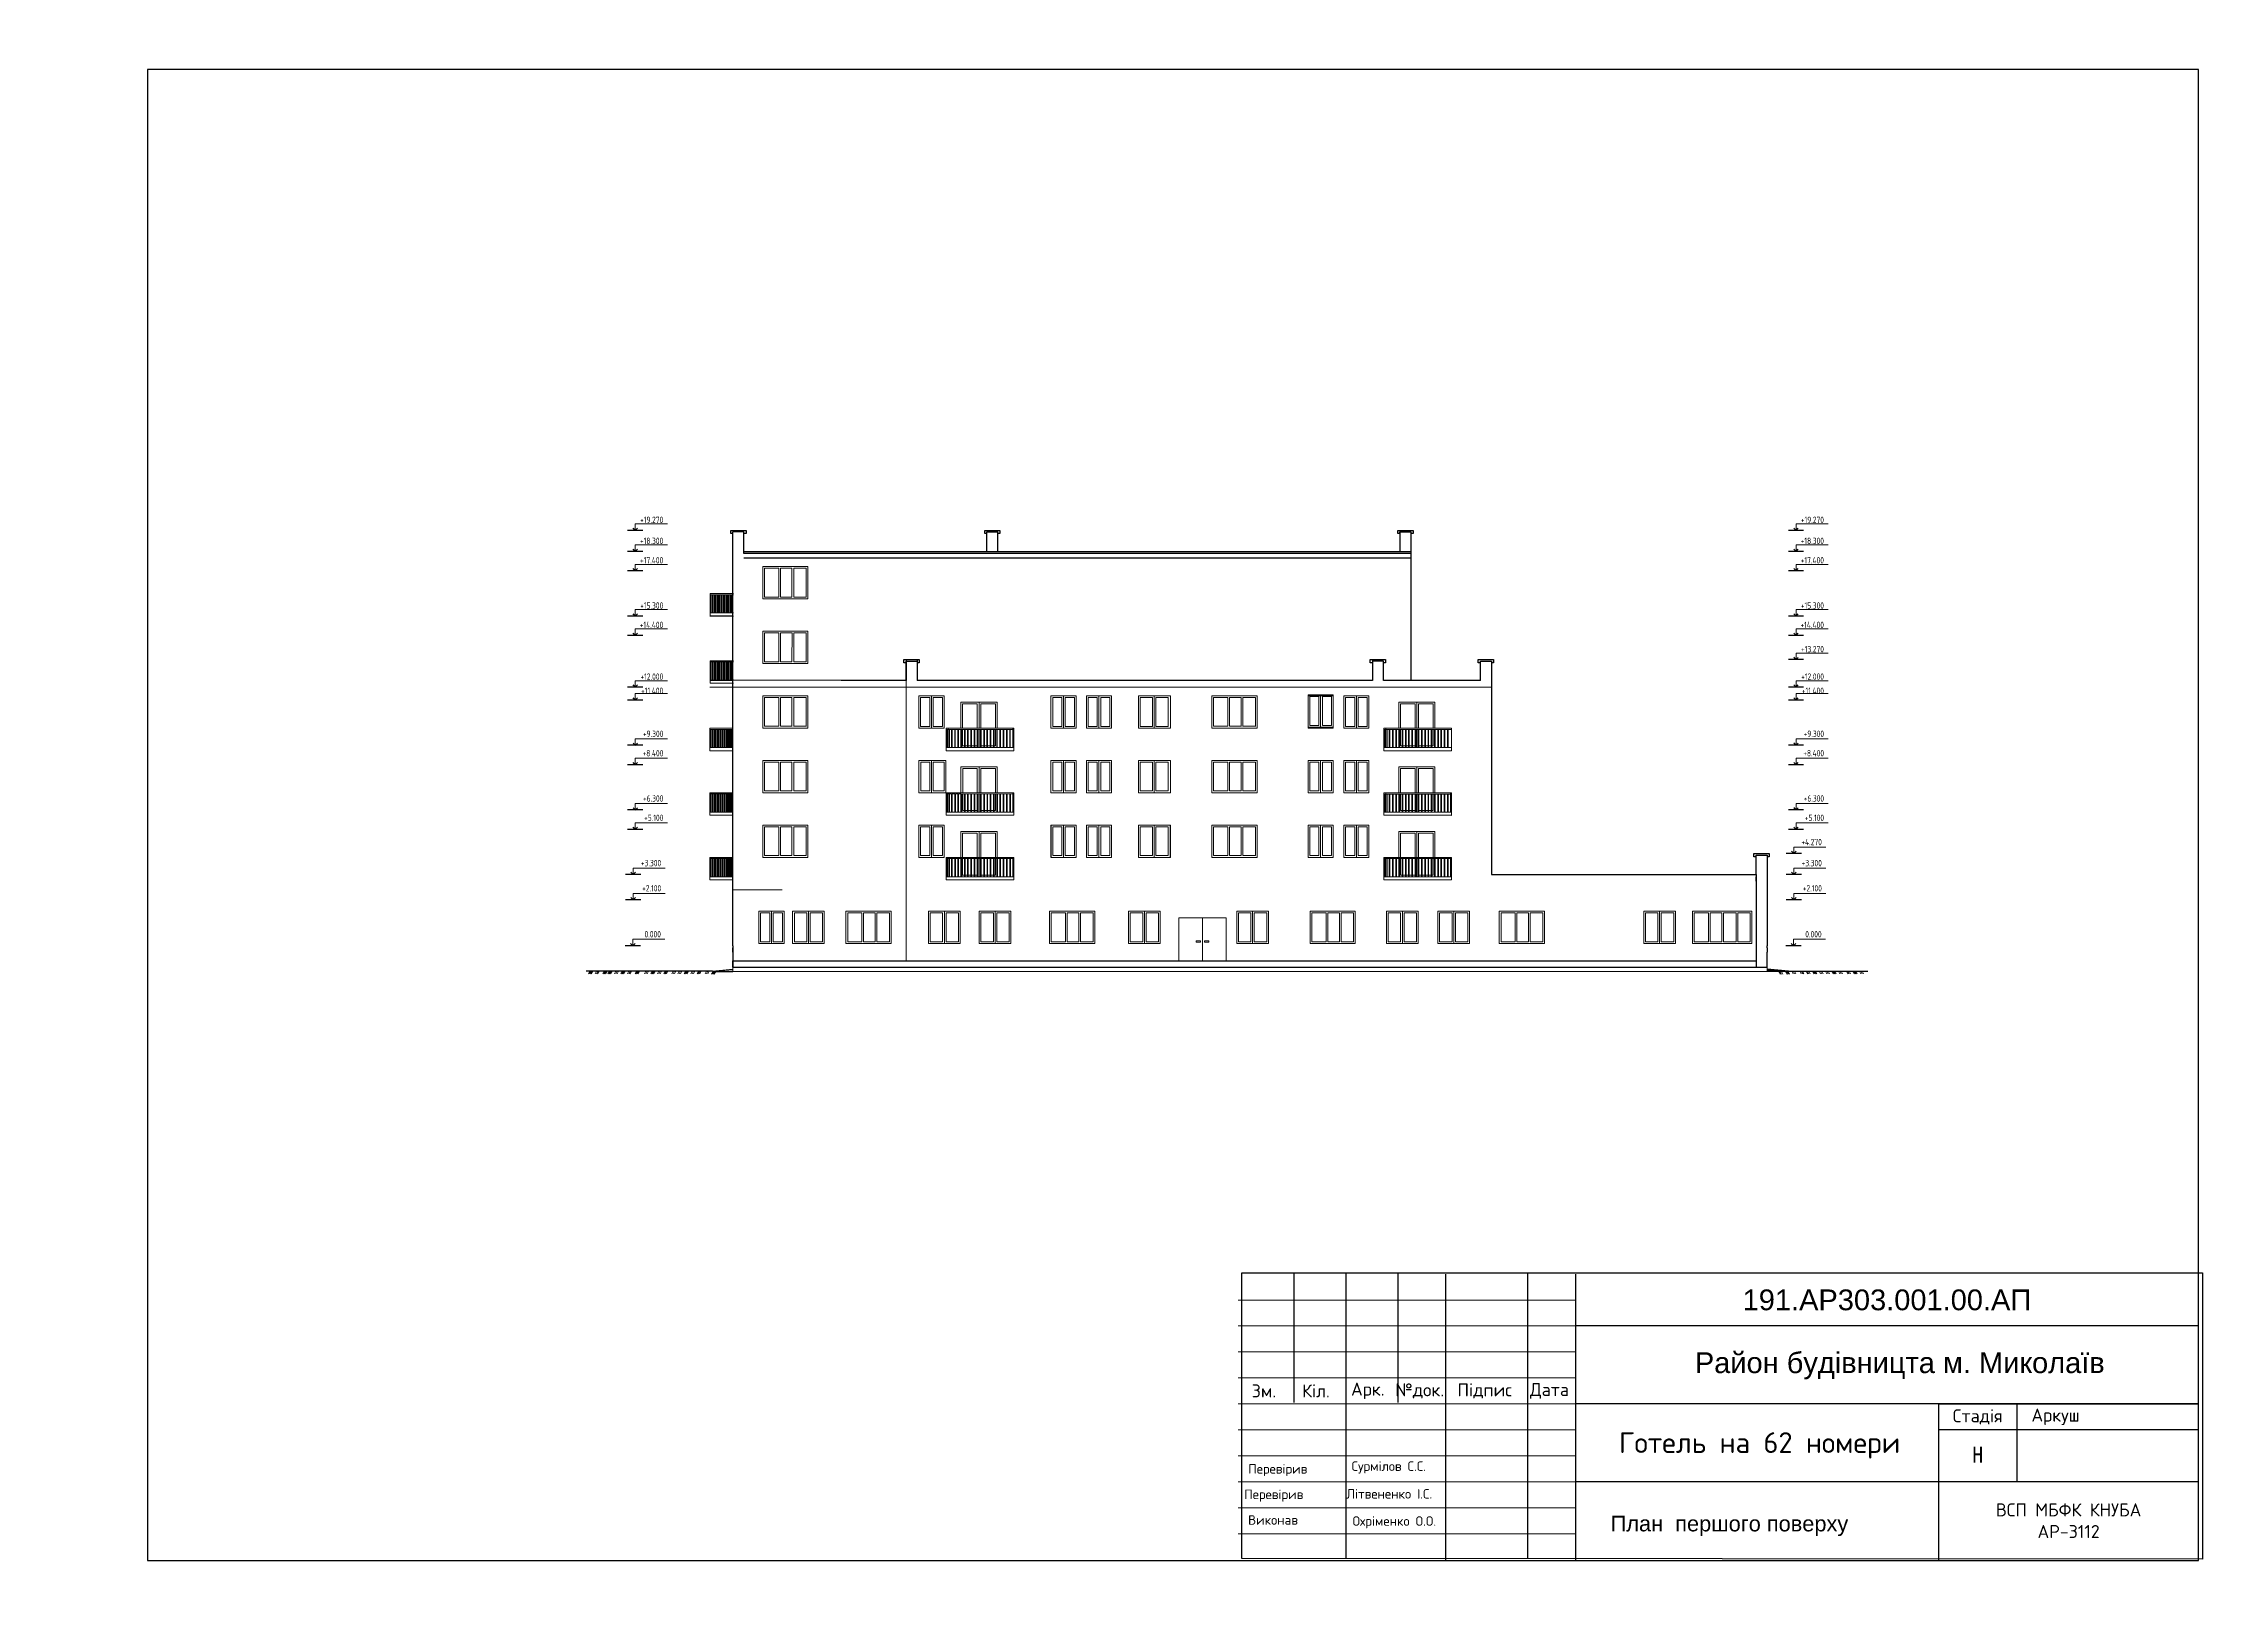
# Model space of a CAD drawing. Header units: millimetres. Extents: x -689206 to 4969298, y -1019800 to 703299.
# Drawn here: x 453951 to 555190, y -493041 to -421450 of the extents above; entities that cross this region are included whole.
import ezdxf

# ---------------------------------------------------------------- set-up
doc = ezdxf.new("R2010")
doc.units = ezdxf.units.MM
doc.layers.add('внешняярамка', color=7, linetype='Continuous', lineweight=5, plot=False)
doc.layers.add('РАЗМЕРЫ', color=7, linetype='Continuous', lineweight=9)
doc.layers.add('Штамп', color=7, linetype='Continuous', lineweight=5)
for name, color, linetype in [('разрез1-1', 7, 'Continuous'), ('разрез2-2', 7, 'Continuous'), ('фасад1', 7, 'Continuous')]:
    doc.layers.add(name, color=color, linetype=linetype)
doc.styles.get("Standard").update_dxf_attribs({"font": 'arial.ttf'})
doc.styles.add('Аннотативный', font='isocteur.ttf', dxfattribs={"width": 0.7, "height": 250})

msp = doc.modelspace()

# ---------------------------------------------------------------- texts
at = {"layer": 'разрез1-1', "lineweight": 30, "char_height": 297.819, "width": 1508.774, "attachment_point": 3, "style": 'Аннотативный'}
for s, insert in [('{\\fISOCPEUR|b0|i0|c204|p34;+19.270\\fISOCPEUR|b0|i0|c0|p34; }', (482716.7, -443400.6)), ('{\\fISOCPEUR|b0|i0|c204|p34;+19.270\\fISOCPEUR|b0|i0|c0|p34; }', (536600.9, -443400.6)), ('{\\fISOCPEUR|b0|i0|c204|p34;+18.300\\fISOCPEUR|b0|i0|c0|p34; }', (482716.7, -444375.6)), ('{\\fISOCPEUR|b0|i0|c204|p34;+18.300\\fISOCPEUR|b0|i0|c0|p34; }', (536600.9, -444375.6)), ('{\\fISOCPEUR|b0|i0|c204|p34;+17.400\\fISOCPEUR|b0|i0|c0|p34; }', (482716.7, -445275.6)), ('{\\fISOCPEUR|b0|i0|c204|p34;+17.400\\fISOCPEUR|b0|i0|c0|p34; }', (536600.9, -445275.6)), ('{\\fISOCPEUR|b0|i0|c204|p34;+15.300\\fISOCPEUR|b0|i0|c0|p34; }', (482716.7, -447375.6)), ('{\\fISOCPEUR|b0|i0|c204|p34;+15.300\\fISOCPEUR|b0|i0|c0|p34; }', (536600.9, -447375.6)), ('{\\fISOCPEUR|b0|i0|c204|p34;+14.400\\fISOCPEUR|b0|i0|c0|p34; }', (482716.7, -448275.6)), ('{\\fISOCPEUR|b0|i0|c204|p34;+14.400\\fISOCPEUR|b0|i0|c0|p34; }', (536600.9, -448275.6)), ('{\\fISOCPEUR|b0|i0|c204|p34;+13.270\\fISOCPEUR|b0|i0|c0|p34; }', (536600.9, -449400.6)), ('{\\fISOCPEUR|b0|i0|c204|p34;+12.000\\fISOCPEUR|b0|i0|c0|p34; }', (482716.7, -450675.6)), ('{\\fISOCPEUR|b0|i0|c204|p34;+11.400\\fISOCPEUR|b0|i0|c0|p34; }', (482716.7, -451333.1)), ('{\\fISOCPEUR|b0|i0|c204|p34;+12.000\\fISOCPEUR|b0|i0|c0|p34; }', (536600.9, -450675.6)), ('{\\fISOCPEUR|b0|i0|c204|p34;+11.400\\fISOCPEUR|b0|i0|c0|p34; }', (536600.9, -451333.1)), ('{\\fISOCPEUR|b0|i0|c204|p34;+9.300\\fISOCPEUR|b0|i0|c0|p34; }', (482722.8, -453327.5)), ('{\\fISOCPEUR|b0|i0|c204|p34;+9.300\\fISOCPEUR|b0|i0|c0|p34; }', (536607, -453327.5)), ('{\\fISOCPEUR|b0|i0|c204|p34;+8.400\\fISOCPEUR|b0|i0|c0|p34; }', (482722.8, -454227.5)), ('{\\fISOCPEUR|b0|i0|c204|p34;+8.400\\fISOCPEUR|b0|i0|c0|p34; }', (536607, -454227.5)), ('{\\fISOCPEUR|b0|i0|c204|p34;+6.300\\fISOCPEUR|b0|i0|c0|p34; }', (482722.8, -456327.5)), ('{\\fISOCPEUR|b0|i0|c204|p34;+6.300\\fISOCPEUR|b0|i0|c0|p34; }', (536607, -456327.5)), ('{\\fISOCPEUR|b0|i0|c204|p34;+5.100\\fISOCPEUR|b0|i0|c0|p34; }', (482722.8, -457227.5)), ('{\\fISOCPEUR|b0|i0|c204|p34;+5.100\\fISOCPEUR|b0|i0|c0|p34; }', (536607, -457227.5)), ('{\\fISOCPEUR|b0|i0|c204|p34;+4.270\\fISOCPEUR|b0|i0|c0|p34; }', (536505.1, -458352.5)), ('{\\fISOCPEUR|b0|i0|c204|p34;+3.300\\fISOCPEUR|b0|i0|c0|p34; }', (482620.9, -459327.5)), ('{\\fISOCPEUR|b0|i0|c204|p34;+3.300\\fISOCPEUR|b0|i0|c0|p34; }', (536505.1, -459327.5)), ('{\\fISOCPEUR|b0|i0|c204|p34;+2.100\\fISOCPEUR|b0|i0|c0|p34; }', (482620.9, -460497.5)), ('{\\fISOCPEUR|b0|i0|c204|p34;+2.100\\fISOCPEUR|b0|i0|c0|p34; }', (536505.1, -460497.5)), ('{\\fISOCPEUR|b0|i0|c204|p34;0.000\\fISOCPEUR|b0|i0|c0|p34; }', (482609.3, -462627.5)), ('{\\fISOCPEUR|b0|i0|c204|p34;0.000\\fISOCPEUR|b0|i0|c0|p34; }', (536493.5, -462627.5))]:
    msp.add_mtext(s, dxfattribs=dict(at, insert=insert))
at = {"layer": 'Штамп'}
for s, width, heights, insert, char_height, attachment_point in [('191.АР303.001.00.АП', 28919.533, [0], (539523.7, -479752), 963.984, 5), ('Район будівницта м. Миколаїв', 29629.358, [0], (540121, -482806.8), 963.984, 5), ('\\pxqc;{\\fISOCPEUR|b0|i0|c204|p34;Зм.}', 2409.961, [0], (510604.1, -483969.4), 602.49, 5), ('\\pxqc;{\\fISOCPEUR|b0|i0|c204|p34;Кіл.}', 2409.961, [0], (513014.1, -483969.4), 602.49, 5), ('\\pxqc;{\\fISOCPEUR|b0|i0|c204|p34;Арк.}', 2409.961, [0], (515424.1, -483969.4), 602.49, 5), ('\\pxqc;{\\fISOCPEUR|b0|i0|c204|p34;№док.}', 2409.961, [0], (517834, -483969.4), 602.49, 5), ('\\pxqc;{\\fISOCPEUR|b0|i0|c204|p34;Підпис}', 3614.942, [0], (520846.5, -483969.4), 602.49, 5), ('\\pxqc;{\\fISOCPEUR|b0|i0|c204|p34;Дата}', 2409.961, [0], (523858.9, -483969.4), 602.49, 5), ('\\pxqc;{\\fISOCPEUR|b0|i0|c204|p34;Стадія}', 3614.942, [0], (543741.1, -485174.4), 602.49, 5), ('\\pxqc;{\\fISOCPEUR|b0|i0|c204|p34;Аркуш}', 3614.942, [0], (547356, -485174.4), 602.49, 5), ('\\pxqc;{\\fISOCPEUR|b0|i0|c204|p34;Готель на 62 номери}', 16736.808, [0], (533613.2, -486499.5), 963.984, 5), ('\\pxql;{\\fISOCPEUR|b0|i0|c204|p34;Перевірив}', 4819.922, [0], (512286.2, -487646.6), 441.781, 5), ('\\pxql;{\\fISOCPEUR|b0|i0|c204|p34;Сурмілов С.С.}', 4819.922, [0], (517085.4, -487522.2), 441.781, 5), ('\\pxql;{\\fISOCPEUR|b0|i0|c204|p34;Перевірив}', 4819.922, [0], (512099.5, -488830.8), 441.781, 5), ('\\pxql;{\\fISOCPEUR|b0|i0|c204|p34;Літвененко І.С.}', 4819.922, [0], (516836.5, -488747.9), 441.781, 5), ('\\pxql;{\\fISOCPEUR|b0|i0|c204|p34;Виконав}', 4819.922, [0], (512276.8, -489960.6), 441.781, 5), ('\\pxql;{\\fISOCPEUR|b0|i0|c204|p34;Охріменко О.О.}', 4819.922, [0], (517126.9, -490069.2), 441.781, 5), ('\\pxqc;План  першого поверху', 14032.441, [2859.8], (532213.8, -490236.4), 723.117, 5), ('\\pxqc;{\\fISOCPEUR|b0|i0|c204|p34;ВСП МБФК КНУБА^JАР-3112}', 12049.805, [0], (553983.4, -489994.3), 602.49, 6)]:
    msp.add_mtext_dynamic_manual_height_columns(s, width=width, gutter_width=3012.5, heights=heights, dxfattribs=dict(at, insert=insert, char_height=char_height, attachment_point=attachment_point))
at = {"layer": 'Штамп', "insert": (545548.6, -486924.9), "char_height": 736.3, "width": 3614.942, "attachment_point": 6, "style": 'Аннотативный'}
msp.add_mtext('\\pxqc;Н', dxfattribs=at)

# ---------------------------------------------------------------- linework, layer by layer
at = {"layer": 'внешняярамка', "lineweight": 5, "ltscale": 50, "const_width": 2.41}
msp.add_lwpolyline([(453952.3, -493039.6), (555188.6, -493039.6), (555188.6, -421451.1), (453952.3, -421451.1), (453952.3, -493039.6)], dxfattribs=at)
at = {"layer": 'РАЗМЕРЫ', "linetype": 'ByBlock', "lineweight": 30, "ltscale": 35}
for p, q in [((485850.4, -444110.9), (485850.4, -444035.9)), ((485850.4, -444035.9), (486460.4, -444035.9)), ((485850.4, -444185.9), (485850.4, -444110.9)), ((485950.4, -444185.9), (485850.4, -444185.9)), ((486460.4, -444035.9), (486560.4, -444035.9)), ((486560.4, -444185.9), (486460.4, -444185.9)), ((486560.4, -444035.9), (486560.4, -444185.9)), ((497639.7, -444110.9), (497639.7, -444035.9)), ((497639.7, -444035.9), (498249.7, -444035.9)), ((497639.7, -444185.9), (497639.7, -444110.9)), ((497739.7, -444185.9), (497639.7, -444185.9)), ((498249.7, -444035.9), (498349.7, -444035.9)), ((498349.7, -444185.9), (498249.7, -444185.9)), ((498349.7, -444035.9), (498349.7, -444185.9)), ((516817.1, -444110.9), (516817.1, -444035.9)), ((516817.1, -444035.9), (517427.1, -444035.9)), ((516817.1, -444185.9), (516817.1, -444110.9)), ((516917.1, -444185.9), (516817.1, -444185.9)), ((517427.1, -444035.9), (517527.1, -444035.9)), ((517527.1, -444185.9), (517427.1, -444185.9)), ((517527.1, -444035.9), (517527.1, -444185.9)), ((493889.7, -450110.9), (493889.7, -450035.9)), ((493889.7, -450035.9), (494499.7, -450035.9)), ((493889.7, -450185.9), (493889.7, -450110.9)), ((493989.7, -450185.9), (493889.7, -450185.9)), ((494499.7, -450035.9), (494599.7, -450035.9)), ((494599.7, -450185.9), (494499.7, -450185.9)), ((494599.7, -450035.9), (494599.7, -450185.9)), ((515539.8, -450110.9), (515539.8, -450035.9)), ((515539.8, -450035.9), (516149.8, -450035.9)), ((515539.8, -450185.9), (515539.8, -450110.9)), ((515639.8, -450185.9), (515539.8, -450185.9)), ((516149.8, -450035.9), (516249.8, -450035.9)), ((516249.8, -450185.9), (516149.8, -450185.9)), ((516249.8, -450035.9), (516249.8, -450185.9)), ((520549.8, -450110.9), (520549.8, -450035.9)), ((520549.8, -450035.9), (521159.8, -450035.9)), ((520549.8, -450185.9), (520549.8, -450110.9)), ((520649.8, -450185.9), (520549.8, -450185.9)), ((521159.8, -450035.9), (521259.8, -450035.9)), ((521259.8, -450185.9), (521159.8, -450185.9)), ((521259.8, -450035.9), (521259.8, -450185.9)), ((533352, -459110.9), (533352, -459035.9)), ((533352, -459035.9), (533962, -459035.9)), ((533352, -459185.9), (533352, -459110.9)), ((533452, -459185.9), (533352, -459185.9)), ((533962, -459035.9), (534062, -459035.9)), ((534062, -459185.9), (533962, -459185.9)), ((534062, -459035.9), (534062, -459185.9))]:
    msp.add_line(p, q, dxfattribs=at)
at = {"layer": 'РАЗМЕРЫ', "lineweight": 30, "ltscale": 35}
for p, q in [((485950.4, -463310.9), (485950.4, -444110.9)), ((486460.4, -444110.9), (485950.4, -444110.9)), ((486460.4, -445010.9), (486460.4, -444110.9)), ((497739.7, -445010.9), (497739.7, -444110.9)), ((497739.7, -444110.9), (498249.7, -444110.9)), ((498249.7, -445010.9), (498249.7, -444110.9)), ((516917.1, -444110.9), (517427.1, -444110.9)), ((516917.1, -444185.9), (516917.1, -444110.9)), ((516917.1, -444110.9), (516917.1, -445010.9)), ((517427.1, -444110.9), (517427.1, -451010.9)), ((486460.4, -445110.9), (486460.4, -445010.9)), ((486460.4, -445010.9), (490970.4, -445010.9)), ((503659.8, -445110.9), (486460.4, -445110.9)), ((486460.4, -445310.9), (517427.1, -445310.9)), ((490970.4, -445010.9), (494499.7, -445010.9)), ((494499.7, -445010.9), (517427.1, -445010.9)), ((517427.1, -445110.9), (503659.8, -445110.9)), ((485950.4, -448010.9), (484880.4, -448010.9)), ((493989.7, -450035.9), (493989.7, -451010.9)), ((493989.7, -451010.9), (493989.7, -450110.9)), ((493989.7, -450110.9), (494499.7, -450110.9)), ((494499.7, -450035.9), (494499.7, -451010.9)), ((515639.8, -450035.9), (515639.8, -451010.9)), ((516149.8, -450110.9), (515639.8, -450110.9)), ((516149.8, -451010.9), (516149.8, -450110.9)), ((520649.8, -451010.9), (520649.8, -450110.9)), ((520649.8, -450110.9), (521159.8, -450110.9)), ((521159.8, -450110.9), (521159.8, -451010.9)), ((485950.4, -451010.9), (484880.4, -451010.9)), ((490970.4, -451010.9), (485970.5, -450983.7)), ((493989.7, -451010.9), (490970.4, -451010.9)), ((499517.8, -451010.9), (494499.7, -451010.9)), ((506322.6, -451010.9), (499517.8, -451010.9)), ((515639.8, -451010.9), (506322.6, -451010.9)), ((520649.8, -451010.9), (516149.8, -451010.9)), ((521159.8, -451010.9), (521159.8, -460010.9)), ((533452, -460010.9), (533452, -459110.9)), ((533452, -459110.9), (533962, -459110.9)), ((533962, -459110.9), (533962, -460010.9)), ((521159.8, -460010.9), (533452, -460010.9)), ((533452, -460010.9), (533452, -464310.9)), ((533452, -460310.9), (533452, -460110.9)), ((533962, -460010.9), (533962, -463310.9)), ((485950.4, -463310.9), (485950.4, -463410.9)), ((485950.4, -463310.9), (485950.4, -464310.9)), ((485950.4, -463610.9), (485950.4, -463410.9)), ((533962, -463410.9), (533962, -463310.9)), ((533962, -463410.9), (533962, -463610.9)), ((533962, -464310.9), (533962, -463610.9)), ((485950.4, -464310.9), (485950.4, -464010.9)), ((485950.4, -464010.9), (533452, -464010.9)), ((485950.4, -464310.9), (533962, -464310.9))]:
    msp.add_line(p, q, dxfattribs=at)
at = {"layer": 'РАЗМЕРЫ', "lineweight": 15, "ltscale": 35}
for p, q in [((487335.4, -447210.9), (487335.6, -445710.6)), ((487335.4, -447210.9), (487335.6, -445710.6)), ((489435.4, -445710.9), (487335.8, -445710.6)), ((489435.4, -445710.9), (487335.8, -445710.6)), ((487335.8, -445710.6), (487415.8, -445710.6)), ((487415.8, -445790.7), (487415.5, -447130.6)), ((487415.8, -445710.6), (487415.8, -445710.9)), ((487415.8, -445790.7), (488076.7, -445790.8)), ((488076.7, -445790.8), (488076.5, -447130.7)), ((488156.6, -447130.7), (488156.7, -445790.8)), ((488693.5, -445790.8), (488156.7, -445790.8)), ((488693.5, -445790.8), (488693.3, -447130.8)), ((488773.3, -447130.8), (488773.5, -445790.9)), ((489355.4, -445790.9), (488773.5, -445790.9)), ((489355.4, -447130.9), (489355.4, -445790.9)), ((489435.4, -447210.9), (489435.4, -445710.9)), ((489435.4, -447210.9), (489435.4, -445710.9)), ((484900.5, -448010.9), (484900.5, -446961.4)), ((485970.5, -446961.4), (484900.5, -446961.4)), ((485970.5, -447021.4), (484900.5, -447021.4)), ((484930.5, -446961.4), (484990.5, -446961.4)), ((484930.5, -447861.4), (484930.5, -447021.4)), ((484990.5, -447021.4), (484990.5, -447861.4)), ((485020.5, -446961.4), (485080.5, -446961.4)), ((485020.5, -447021.4), (485020.5, -447861.4)), ((485080.5, -447021.4), (485080.5, -447861.4)), ((485110.5, -447861.4), (485110.5, -447021.4)), ((485144, -447021.4), (485144, -447861.4)), ((485174, -447021.4), (485174, -447861.4)), ((485234, -447021.4), (485234, -447861.4)), ((485264, -447861.4), (485264, -447021.4)), ((485299.9, -447021.4), (485299.9, -447861.4)), ((485329.9, -447021.4), (485329.9, -447861.4)), ((485389.9, -447021.4), (485389.9, -447861.4)), ((485389.9, -447021.4), (485389.9, -447861.4)), ((485419.9, -447861.4), (485419.9, -447021.4)), ((485419.9, -447021.4), (485419.9, -447861.4)), ((485479.9, -447021.4), (485479.9, -447861.4)), ((485509.9, -447861.4), (485509.9, -447021.4)), ((485566.1, -447021.4), (485566.1, -447861.4)), ((485596.1, -447021.4), (485596.1, -447861.4)), ((485656.1, -447021.4), (485656.1, -447861.4)), ((485686.1, -447861.4), (485686.1, -447021.4)), ((485729, -447021.4), (485729, -447861.4)), ((485759, -447021.4), (485759, -447861.4)), ((485819, -447021.4), (485819, -447861.4)), ((485849, -447861.4), (485849, -447021.4)), ((485890.1, -447021.4), (485890.1, -447861.4)), ((485920.1, -447021.4), (485920.1, -447861.4)), ((487335.4, -447210.9), (489435.4, -447210.9)), ((487335.4, -447210.9), (489435.4, -447210.9)), ((487415.5, -447130.6), (488076.5, -447130.7)), ((488156.6, -447130.7), (488693.3, -447130.7)), ((488773.3, -447130.7), (489355.4, -447130.7)), ((485970.5, -447861.4), (484900.5, -447861.4)), ((484900.5, -447861.4), (484930.5, -447861.4)), ((485970.5, -448010.9), (484900.5, -448010.9)), ((485970.5, -448010.9), (484900.5, -448010.9)), ((485080.5, -447861.4), (485110.5, -447861.4)), ((487335.6, -450210.9), (487335.9, -448710.6)), ((487335.6, -450210.9), (487335.9, -448710.6)), ((489435.6, -448710.9), (487336, -448710.6)), ((489435.6, -448710.9), (487336, -448710.6)), ((487336, -448710.6), (487416, -448710.6)), ((487416, -448790.7), (487415.8, -450130.6)), ((487416, -448710.6), (487416, -448710.9)), ((487416, -448790.7), (488077, -448790.8)), ((488077, -448790.8), (488076.8, -450130.7)), ((488156.8, -450130.7), (488157, -448790.8)), ((488693.8, -448790.8), (488157, -448790.8)), ((488693.8, -448790.8), (488693.6, -450130.8)), ((488773.6, -450130.8), (488773.8, -448790.9)), ((489355.6, -448790.9), (488773.8, -448790.9)), ((489355.6, -450130.9), (489355.6, -448790.9)), ((489435.6, -450210.9), (489435.6, -448710.9)), ((489435.6, -450210.9), (489435.6, -448710.9)), ((484900.5, -451133.3), (484900.5, -450083.7)), ((485970.5, -450083.7), (484900.5, -450083.7)), ((485970.5, -450143.7), (484900.5, -450143.7)), ((484930.5, -450083.7), (484990.5, -450083.7)), ((484930.5, -450983.7), (484930.5, -450143.7)), ((484990.5, -450143.7), (484990.5, -450983.7)), ((485020.5, -450083.7), (485080.5, -450083.7)), ((485020.5, -450143.7), (485020.5, -450983.7)), ((485080.5, -450143.7), (485080.5, -450983.7)), ((485110.5, -450983.7), (485110.5, -450143.7)), ((485144, -450143.7), (485144, -450983.7)), ((485174, -450143.7), (485174, -450983.7)), ((485234, -450143.7), (485234, -450983.7)), ((485264, -450983.7), (485264, -450143.7)), ((485299.9, -450143.7), (485299.9, -450983.7)), ((485329.9, -450143.7), (485329.9, -450983.7)), ((485389.9, -450143.7), (485389.9, -450983.7)), ((485389.9, -450143.7), (485389.9, -450983.7)), ((485419.9, -450983.7), (485419.9, -450143.7)), ((485419.9, -450143.7), (485419.9, -450983.7)), ((485479.9, -450143.7), (485479.9, -450983.7)), ((485509.9, -450983.7), (485509.9, -450143.7)), ((485566.1, -450143.7), (485566.1, -450983.7)), ((485596.1, -450143.7), (485596.1, -450983.7)), ((485656.1, -450143.7), (485656.1, -450983.7)), ((485686.1, -450983.7), (485686.1, -450143.7)), ((485729, -450143.7), (485729, -450983.7)), ((485759, -450143.7), (485759, -450983.7)), ((485819, -450143.7), (485819, -450983.7)), ((485849, -450983.7), (485849, -450143.7)), ((485890.1, -450143.7), (485890.1, -450983.7)), ((485920.1, -450143.7), (485920.1, -450983.7)), ((487335.6, -450210.9), (489435.6, -450210.9)), ((487335.6, -450210.9), (489435.6, -450210.9)), ((487415.8, -450130.6), (488076.8, -450130.7)), ((488156.8, -450130.7), (488693.6, -450130.7)), ((488773.6, -450130.7), (489355.6, -450130.7)), ((485950.4, -451310.9), (484880.4, -451310.9)), ((485970.5, -450983.7), (484900.5, -450983.7)), ((484900.5, -450983.7), (484930.5, -450983.7)), ((485970.5, -451133.3), (484900.5, -451133.3)), ((485970.5, -451133.3), (484900.5, -451133.3)), ((485080.5, -450983.7), (485110.5, -450983.7)), ((485950.4, -451310.9), (495847.8, -451312.6)), ((493989.7, -451010.9), (493989.7, -464010.9)), ((495847.8, -451312.6), (498999.8, -451310.9)), ((498987.8, -451310.9), (519310.1, -451319.7)), ((519310.1, -451319.7), (521159.8, -451319.7)), ((487335.4, -453210.9), (487335.6, -451710.6)), ((487335.4, -453210.9), (487335.6, -451710.6)), ((489435.4, -451710.9), (487335.8, -451710.6)), ((489435.4, -451710.9), (487335.8, -451710.6)), ((487335.8, -451710.6), (487415.8, -451710.6)), ((487415.8, -451790.7), (487415.5, -453130.6)), ((487415.8, -451710.6), (487415.8, -451710.9)), ((487415.8, -451790.7), (488076.7, -451790.8)), ((488076.7, -451790.8), (488076.5, -453130.7)), ((488156.6, -453130.7), (488156.7, -451790.8)), ((488693.5, -451790.8), (488156.7, -451790.8)), ((488693.5, -451790.8), (488693.3, -453130.8)), ((488773.3, -453130.8), (488773.5, -451790.9)), ((489355.4, -451790.9), (488773.5, -451790.9)), ((489355.4, -453130.9), (489355.4, -451790.9)), ((489435.4, -453210.9), (489435.4, -451710.9)), ((489435.4, -453210.9), (489435.4, -451710.9)), ((495755.8, -451710.9), (494585.8, -451710.9)), ((494585.8, -453210.9), (494585.8, -451710.9)), ((494585.8, -451710.9), (494585.8, -453210.9)), ((495755.8, -451710.9), (494585.8, -451710.9)), ((495090.8, -451790.9), (494665.8, -451790.9)), ((494665.8, -451790.9), (494665.8, -453130.9)), ((495170.8, -451710.9), (495090.8, -451710.9)), ((495090.8, -451790.9), (495090.8, -453130.9)), ((495170.8, -453210.9), (495170.8, -451710.9)), ((495170.8, -451710.9), (495250.8, -451710.9)), ((495675.8, -451790.9), (495250.8, -451790.9)), ((495250.8, -451790.9), (495250.8, -453130.9)), ((495675.8, -453130.9), (495675.8, -451790.9)), ((495755.8, -453210.9), (495755.8, -451710.9)), ((495755.8, -451710.9), (495755.8, -453210.9)), ((501887.4, -451710.9), (500716.8, -451711.2)), ((500716.8, -453211.2), (500716.8, -451711.2)), ((500716.8, -451711.2), (500716.8, -453211.2)), ((501886.8, -451711.2), (500716.8, -451711.2)), ((501221.8, -451791.2), (500796.8, -451791.2)), ((500796.8, -451791.2), (500796.8, -453131.2)), ((501301.8, -451711.2), (501221.8, -451711.2)), ((501221.8, -451791.2), (501221.8, -453131.2)), ((501301.8, -453211.2), (501301.8, -451711.2)), ((501301.8, -451711.2), (501381.8, -451711.2)), ((501806.8, -451791.2), (501381.8, -451791.2)), ((501381.8, -451791.2), (501381.8, -453131.2)), ((501806.8, -453131.2), (501806.8, -451791.2)), ((501886.8, -451711.2), (501886.8, -453211.2)), ((501887.4, -453210.9), (501887.4, -451710.9)), ((502358, -451710.8), (502358, -453210.9)), ((503528, -451710.8), (502358, -451710.8)), ((502358, -451710.9), (502358, -453210.9)), ((503528, -451710.9), (502358, -451710.9)), ((502863, -451790.9), (502438, -451790.9)), ((502438, -451790.9), (502438, -453130.9)), ((502943, -451710.9), (502863, -451710.9)), ((502863, -451790.9), (502863, -453130.9)), ((502943, -453210.9), (502943, -451710.9)), ((502943, -451710.9), (503023, -451710.9)), ((503448, -451790.9), (503023, -451790.9)), ((503023, -451790.9), (503023, -453130.9)), ((503448, -453130.9), (503448, -451790.9)), ((503528, -453210.9), (503528, -451710.8)), ((503528, -451710.9), (503528, -453210.9)), ((504771.8, -451710.8), (504771.8, -453210.9)), ((506271.8, -451710.9), (504771.8, -451710.9)), ((504771.8, -451710.9), (504771.8, -453210.9)), ((506241.8, -451710.9), (504771.8, -451710.9)), ((504851.8, -453130.9), (504851.8, -451790.9)), ((504851.8, -451790.9), (505426.8, -451790.9)), ((505426.8, -451790.9), (505426.8, -453130.9)), ((505506.8, -453210.9), (505506.8, -451710.9)), ((505586.8, -451790.9), (506161.8, -451790.9)), ((505586.8, -453130.9), (505586.8, -451790.9)), ((506161.8, -451790.9), (506161.8, -453130.9)), ((506271.8, -453210.9), (506271.8, -451710.9)), ((508188, -453210.9), (508188.2, -451710.6)), ((508188, -451710.9), (508188, -453210.9)), ((510288, -451710.9), (508188, -451710.9)), ((510288, -451710.9), (508188.4, -451710.6)), ((508188.4, -451710.6), (508268.4, -451710.6)), ((508268.4, -451790.7), (508268.1, -453130.6)), ((508268.4, -451710.6), (508268.4, -451710.9)), ((508268.4, -451790.7), (508929.4, -451790.8)), ((508929.4, -451790.8), (508929.1, -453130.7)), ((509009.2, -453130.7), (509009.4, -451790.8)), ((509546.1, -451790.8), (509009.4, -451790.8)), ((509546.1, -451790.8), (509545.9, -453130.8)), ((509625.9, -453130.8), (509626.1, -451790.9)), ((510208, -451790.9), (509626.1, -451790.9)), ((510208, -453130.9), (510208, -451790.9)), ((510288, -453210.9), (510288, -451710.9)), ((510288, -453210.9), (510288, -451710.9)), ((512649.7, -451670.9), (512649.7, -453170.9)), ((513819.7, -451670.9), (512649.7, -451670.9)), ((512649.7, -451710.9), (512649.7, -453210.9)), ((513819.7, -451710.9), (512649.7, -451710.9)), ((513154.7, -451750.9), (512729.7, -451750.9)), ((512729.7, -451750.9), (512729.7, -453090.9)), ((513234.7, -451670.9), (513154.7, -451670.9)), ((513154.7, -451750.9), (513154.7, -453090.9)), ((513234.7, -453170.9), (513234.7, -451670.9)), ((513234.7, -451670.9), (513314.7, -451670.9)), ((513739.7, -451750.9), (513314.7, -451750.9)), ((513314.7, -451750.9), (513314.7, -453090.9)), ((513739.7, -453090.9), (513739.7, -451750.9)), ((513819.7, -451670.9), (513819.7, -453170.9)), ((513819.7, -453210.9), (513819.7, -451710.9)), ((514309.6, -451710.9), (514309.6, -453210.9)), ((515479.6, -451710.9), (514309.6, -451710.9)), ((514309.6, -451710.9), (514309.6, -453210.9)), ((515479.6, -451710.9), (514309.6, -451710.9)), ((514814.6, -451790.9), (514389.6, -451790.9)), ((514389.6, -451790.9), (514389.6, -453130.9)), ((514894.6, -451710.9), (514814.6, -451710.9)), ((514814.6, -451790.9), (514814.6, -453130.9)), ((514894.6, -453210.9), (514894.6, -451710.9)), ((514894.6, -451710.9), (514974.6, -451710.9)), ((515399.6, -451790.9), (514974.6, -451790.9)), ((514974.6, -451790.9), (514974.6, -453130.9)), ((515399.6, -453130.9), (515399.6, -451790.9)), ((515479.6, -453210.9), (515479.6, -451710.9)), ((515479.6, -451710.9), (515479.6, -453210.9)), ((484880.4, -454260.4), (484880.4, -453210.9)), ((485950.4, -453210.9), (484880.4, -453210.9)), ((485950.4, -453270.9), (484880.4, -453270.9)), ((484910.4, -453210.9), (484970.4, -453210.9)), ((484910.4, -454110.9), (484910.4, -453270.9)), ((484970.4, -453270.9), (484970.4, -454110.9)), ((485000.4, -453210.9), (485060.4, -453210.9)), ((485000.4, -453270.9), (485000.4, -454110.9)), ((485060.4, -453270.9), (485060.4, -454110.9)), ((485090.4, -454110.9), (485090.4, -453270.9)), ((485123.9, -453270.9), (485123.9, -454110.9)), ((485153.9, -453270.9), (485153.9, -454110.9)), ((485213.9, -453270.9), (485213.9, -454110.9)), ((485243.9, -454110.9), (485243.9, -453270.9)), ((485279.8, -453270.9), (485279.8, -454110.9)), ((485309.8, -453270.9), (485309.8, -454110.9)), ((485369.8, -453270.9), (485369.8, -454110.9)), ((485369.8, -453270.9), (485369.8, -454110.9)), ((485399.8, -454110.9), (485399.8, -453270.9)), ((485399.8, -453270.9), (485399.8, -454110.9)), ((485459.8, -453270.9), (485459.8, -454110.9)), ((485489.8, -454110.9), (485489.8, -453270.9)), ((485546, -453270.9), (485546, -454110.9)), ((485576, -453270.9), (485576, -454110.9)), ((485636, -453270.9), (485636, -454110.9)), ((485666, -454110.9), (485666, -453270.9)), ((485708.8, -453270.9), (485708.8, -454110.9)), ((485738.8, -453270.9), (485738.8, -454110.9)), ((485798.8, -453270.9), (485798.8, -454110.9)), ((485828.8, -454110.9), (485828.8, -453270.9)), ((485870, -453270.9), (485870, -454110.9)), ((485900, -453270.9), (485900, -454110.9)), ((487335.4, -453210.9), (489435.4, -453210.9)), ((487335.4, -453210.9), (489435.4, -453210.9)), ((487415.5, -453130.6), (488076.5, -453130.7)), ((488156.6, -453130.7), (488693.3, -453130.7)), ((488773.3, -453130.7), (489355.4, -453130.7)), ((494585.8, -453210.9), (494585.8, -453130.9)), ((494585.8, -453210.9), (495755.8, -453210.9)), ((495755.8, -453210.9), (494585.8, -453210.9)), ((494665.8, -453130.9), (495090.8, -453130.9)), ((495250.8, -453130.9), (495675.8, -453130.9)), ((496005.9, -453270.9), (495847, -453270.9)), ((495847.5, -453210.9), (495847.2, -454110.9)), ((495897.8, -453270.9), (495897.4, -454110.9)), ((498987.5, -453210.9), (498987.2, -454112.3)), ((500716.8, -453211.2), (500716.8, -453131.2)), ((501886.8, -453211.2), (500716.8, -453211.2)), ((500717.4, -453210.9), (501887.4, -453210.9)), ((500796.8, -453131.2), (501221.8, -453131.2)), ((501381.8, -453131.2), (501806.8, -453131.2)), ((502358, -453210.9), (502358, -453130.9)), ((502358, -453210.9), (503528, -453210.9)), ((503528, -453210.9), (502358, -453210.9)), ((502438, -453130.9), (502863, -453130.9)), ((503023, -453130.9), (503448, -453130.9)), ((504771.8, -453210.9), (506271.8, -453210.9)), ((506241.8, -453210.9), (504771.8, -453210.9)), ((504771.8, -453210.9), (504851.8, -453210.9)), ((505426.8, -453130.9), (504851.8, -453130.9)), ((506161.8, -453130.9), (505586.8, -453130.9)), ((508188, -453210.9), (510288, -453210.9)), ((508188, -453210.9), (510288, -453210.9)), ((508268.1, -453130.6), (508929.1, -453130.7)), ((509009.2, -453130.7), (509545.9, -453130.7)), ((509625.9, -453130.7), (510208, -453130.7)), ((512649.7, -453170.9), (512649.7, -453090.9)), ((513819.7, -453170.9), (512649.7, -453170.9)), ((512649.7, -453210.9), (513819.7, -453210.9)), ((512729.7, -453090.9), (513154.7, -453090.9)), ((513314.7, -453090.9), (513739.7, -453090.9)), ((514309.6, -453210.9), (514309.6, -453130.9)), ((514309.6, -453210.9), (515479.6, -453210.9)), ((515479.6, -453210.9), (514309.6, -453210.9)), ((514389.6, -453130.9), (514814.6, -453130.9)), ((514974.6, -453130.9), (515399.6, -453130.9)), ((516170.1, -453210.9), (516169.7, -454110.9)), ((516329.1, -453270.9), (516170.1, -453270.9)), ((516220.9, -453270.9), (516220.5, -454110.9)), ((519310.1, -453210.9), (519309.7, -454112.3)), ((485950.4, -454110.9), (484880.4, -454110.9)), ((484880.4, -454110.9), (484910.4, -454110.9)), ((485950.4, -454260.4), (484880.4, -454260.4)), ((485950.4, -454260.4), (484880.4, -454260.4)), ((485060.4, -454110.9), (485090.4, -454110.9)), ((487335.4, -456210.9), (487335.6, -454710.6)), ((487335.4, -456210.9), (487335.6, -454710.6)), ((489435.4, -454710.9), (487335.8, -454710.6)), ((489435.4, -454710.9), (487335.8, -454710.6)), ((487335.8, -454710.6), (487415.8, -454710.6)), ((487415.8, -454790.7), (487415.5, -456130.6)), ((487415.8, -454710.6), (487415.8, -454710.9)), ((487415.8, -454790.7), (488076.7, -454790.8)), ((488076.7, -454790.8), (488076.5, -456130.7)), ((488156.6, -456130.7), (488156.7, -454790.8)), ((488693.5, -454790.8), (488156.7, -454790.8)), ((488693.5, -454790.8), (488693.3, -456130.8)), ((488773.3, -456130.8), (488773.5, -454790.9)), ((489355.4, -454790.9), (488773.5, -454790.9)), ((489355.4, -456130.9), (489355.4, -454790.9)), ((489435.4, -456210.9), (489435.4, -454710.9)), ((489435.4, -456210.9), (489435.4, -454710.9)), ((495755.8, -454710.9), (494585.8, -454710.9)), ((494585.8, -456210.9), (494585.8, -454710.9)), ((495835.8, -454710.9), (494665.8, -454710.9)), ((495093.9, -454790.9), (494668.9, -454790.9)), ((494668.9, -454790.9), (494668.9, -456130.9)), ((495093.9, -454790.9), (495093.9, -456130.9)), ((495250.8, -454710.9), (495170.8, -454710.9)), ((495173.9, -456210.9), (495173.9, -454710.9)), ((495250.8, -454710.9), (495330.8, -454710.9)), ((495755.8, -454790.9), (495253.9, -454790.9)), ((495253.9, -454790.9), (495253.9, -456130.9)), ((495755.8, -456130.9), (495755.8, -454790.9)), ((495755.8, -456130.9), (495755.8, -454790.9)), ((495835.8, -454710.9), (495835.8, -456210.9)), ((501887.4, -454710.9), (500716.8, -454711.2)), ((500716.8, -456211.2), (500716.8, -454711.2)), ((500716.8, -454711.2), (500716.8, -456211.2)), ((501886.8, -454711.2), (500716.8, -454711.2)), ((501221.8, -454791.2), (500796.8, -454791.2)), ((500796.8, -454791.2), (500796.8, -456131.2)), ((501301.8, -454711.2), (501221.8, -454711.2)), ((501221.8, -454791.2), (501221.8, -456131.2)), ((501301.8, -456211.2), (501301.8, -454711.2)), ((501301.8, -454711.2), (501381.8, -454711.2)), ((501806.8, -454791.2), (501381.8, -454791.2)), ((501381.8, -454791.2), (501381.8, -456131.2)), ((501806.8, -456131.2), (501806.8, -454791.2)), ((501886.8, -454711.2), (501886.8, -456211.2)), ((501887.4, -456210.9), (501887.4, -454710.9)), ((502358, -454710.8), (502358, -456210.9)), ((503528, -454710.8), (502358, -454710.8)), ((502358, -454710.9), (502358, -456210.9)), ((503528, -454710.9), (502358, -454710.9)), ((502863, -454790.9), (502438, -454790.9)), ((502438, -454790.9), (502438, -456130.9)), ((502943, -454710.9), (502863, -454710.9)), ((502863, -454790.9), (502863, -456130.9)), ((502943, -456210.9), (502943, -454710.9)), ((502943, -454710.9), (503023, -454710.9)), ((503448, -454790.9), (503023, -454790.9)), ((503023, -454790.9), (503023, -456130.9)), ((503448, -456130.9), (503448, -454790.9)), ((503528, -456210.9), (503528, -454710.8)), ((503528, -454710.9), (503528, -456210.9)), ((504771.8, -454710.8), (504771.8, -456210.9)), ((506271.8, -454710.9), (504771.8, -454710.9)), ((504771.8, -454710.9), (504771.8, -456210.9)), ((506241.8, -454710.9), (504771.8, -454710.9)), ((504851.8, -456130.9), (504851.8, -454790.9)), ((504851.8, -454790.9), (505426.8, -454790.9)), ((505426.8, -454790.9), (505426.8, -456130.9)), ((505506.8, -456210.9), (505506.8, -454710.9)), ((505586.8, -454790.9), (506161.8, -454790.9)), ((505586.8, -456130.9), (505586.8, -454790.9)), ((506161.8, -454790.9), (506161.8, -456130.9)), ((506271.8, -456210.9), (506271.8, -454710.9)), ((508188, -456210.9), (508188.2, -454710.6)), ((508188, -454710.9), (508188, -456210.9)), ((510288, -454710.9), (508188, -454710.9)), ((510288, -454710.9), (508188.4, -454710.6)), ((508188.4, -454710.6), (508268.4, -454710.6)), ((508268.4, -454790.7), (508268.1, -456130.6)), ((508268.4, -454710.6), (508268.4, -454710.9)), ((508268.4, -454790.7), (508929.4, -454790.8)), ((508929.4, -454790.8), (508929.1, -456130.7)), ((509009.2, -456130.7), (509009.4, -454790.8)), ((509546.1, -454790.8), (509009.4, -454790.8)), ((509546.1, -454790.8), (509545.9, -456130.8)), ((509625.9, -456130.8), (509626.1, -454790.9)), ((510208, -454790.9), (509626.1, -454790.9)), ((510208, -456130.9), (510208, -454790.9)), ((510288, -456210.9), (510288, -454710.9)), ((510288, -456210.9), (510288, -454710.9)), ((512649.7, -454710.9), (512649.7, -456210.9)), ((513819.7, -454710.9), (512649.7, -454710.9)), ((512649.7, -454710.9), (512649.7, -456210.9)), ((513819.7, -454710.9), (512649.7, -454710.9)), ((513154.7, -454790.9), (512729.7, -454790.9)), ((512729.7, -454790.9), (512729.7, -456130.9)), ((513234.7, -454710.9), (513154.7, -454710.9)), ((513154.7, -454790.9), (513154.7, -456130.9)), ((513234.7, -456210.9), (513234.7, -454710.9)), ((513234.7, -454710.9), (513314.7, -454710.9)), ((513739.7, -454790.9), (513314.7, -454790.9)), ((513314.7, -454790.9), (513314.7, -456130.9)), ((513739.7, -456130.9), (513739.7, -454790.9)), ((513819.7, -456210.9), (513819.7, -454710.9)), ((513819.7, -454710.9), (513819.7, -456210.9)), ((514309.6, -454710.9), (514309.6, -456210.9)), ((515479.6, -454710.9), (514309.6, -454710.9)), ((514309.6, -454710.9), (514309.6, -456210.9)), ((515479.6, -454710.9), (514309.6, -454710.9)), ((514814.6, -454790.9), (514389.6, -454790.9)), ((514389.6, -454790.9), (514389.6, -456130.9)), ((514894.6, -454710.9), (514814.6, -454710.9)), ((514814.6, -454790.9), (514814.6, -456130.9)), ((514894.6, -456210.9), (514894.6, -454710.9)), ((514894.6, -454710.9), (514974.6, -454710.9)), ((515399.6, -454790.9), (514974.6, -454790.9)), ((514974.6, -454790.9), (514974.6, -456130.9)), ((515399.6, -456130.9), (515399.6, -454790.9)), ((515479.6, -456210.9), (515479.6, -454710.9)), ((515479.6, -454710.9), (515479.6, -456210.9)), ((485950.4, -456210.6), (484880.4, -456210.6)), ((484880.4, -456210.6), (484880.4, -457260.2)), ((484880.4, -457260.2), (484880.4, -456210.6)), ((485950.4, -456210.6), (484880.4, -456210.6)), ((485950.4, -456270.6), (484880.4, -456270.6)), ((484910.4, -456210.6), (484970.4, -456210.6)), ((484910.4, -457110.6), (484910.4, -456270.6)), ((484970.4, -456270.6), (484970.4, -457110.6)), ((485000.4, -456210.6), (485060.4, -456210.6)), ((485000.4, -456270.6), (485000.4, -457110.6)), ((485060.4, -456270.6), (485060.4, -457110.6)), ((485090.4, -457110.6), (485090.4, -456270.6)), ((485123.9, -456270.6), (485123.9, -457110.6)), ((485153.9, -456270.6), (485153.9, -457110.6)), ((485213.9, -456270.6), (485213.9, -457110.6)), ((485243.9, -457110.6), (485243.9, -456270.6)), ((485279.8, -456270.6), (485279.8, -457110.6)), ((485309.8, -456270.6), (485309.8, -457110.6)), ((485369.8, -456270.6), (485369.8, -457110.6)), ((485369.8, -456270.6), (485369.8, -457110.6)), ((485399.8, -457110.6), (485399.8, -456270.6)), ((485399.8, -456270.6), (485399.8, -457110.6)), ((485459.8, -456270.6), (485459.8, -457110.6)), ((485489.8, -457110.6), (485489.8, -456270.6)), ((485546, -456270.6), (485546, -457110.6)), ((485576, -456270.6), (485576, -457110.6)), ((485636, -456270.6), (485636, -457110.6)), ((485666, -457110.6), (485666, -456270.6)), ((485708.8, -456270.6), (485708.8, -457110.6)), ((485738.8, -456270.6), (485738.8, -457110.6)), ((485798.8, -456270.6), (485798.8, -457110.6)), ((485828.8, -457110.6), (485828.8, -456270.6)), ((485870, -456270.6), (485870, -457110.6)), ((485900, -456270.6), (485900, -457110.6)), ((487335.4, -456210.9), (489435.4, -456210.9)), ((487335.4, -456210.9), (489435.4, -456210.9)), ((487415.5, -456130.6), (488076.5, -456130.7)), ((488156.6, -456130.7), (488693.3, -456130.7)), ((488773.3, -456130.7), (489355.4, -456130.7)), ((494585.8, -456210.9), (495755.8, -456210.9)), ((495835.8, -456210.9), (494665.8, -456210.9)), ((494668.9, -456130.9), (495093.9, -456130.9)), ((495253.9, -456130.9), (495755.8, -456130.9)), ((495848, -456210.6), (495847.6, -457110.6)), ((496006.9, -456270.7), (495848, -456270.6)), ((495898.8, -456270.6), (495898.4, -457110.7)), ((498988, -456210.7), (498987.6, -457112)), ((500716.8, -456211.2), (500716.8, -456131.2)), ((501886.8, -456211.2), (500716.8, -456211.2)), ((500717.4, -456210.9), (501887.4, -456210.9)), ((500796.8, -456131.2), (501221.8, -456131.2)), ((501381.8, -456131.2), (501806.8, -456131.2)), ((502358, -456210.9), (502358, -456130.9)), ((502358, -456210.9), (503528, -456210.9)), ((503528, -456210.9), (502358, -456210.9)), ((502438, -456130.9), (502863, -456130.9)), ((503023, -456130.9), (503448, -456130.9)), ((504771.8, -456210.9), (506271.8, -456210.9)), ((506241.8, -456210.9), (504771.8, -456210.9)), ((504771.8, -456210.9), (504851.8, -456210.9)), ((505426.8, -456130.9), (504851.8, -456130.9)), ((506161.8, -456130.9), (505586.8, -456130.9)), ((508188, -456210.9), (510288, -456210.9)), ((508188, -456210.9), (510288, -456210.9)), ((508268.1, -456130.6), (508929.1, -456130.7)), ((509009.2, -456130.7), (509545.9, -456130.7)), ((509625.9, -456130.7), (510208, -456130.7)), ((512649.7, -456210.9), (512649.7, -456130.9)), ((512649.7, -456210.9), (513819.7, -456210.9)), ((513819.7, -456210.9), (512649.7, -456210.9)), ((512729.7, -456130.9), (513154.7, -456130.9)), ((513314.7, -456130.9), (513739.7, -456130.9)), ((514309.6, -456210.9), (514309.6, -456130.9)), ((514309.6, -456210.9), (515479.6, -456210.9)), ((515479.6, -456210.9), (514309.6, -456210.9)), ((514389.6, -456130.9), (514814.6, -456130.9)), ((514974.6, -456130.9), (515399.6, -456130.9)), ((516170.1, -456210.9), (516169.7, -457110.9)), ((516329.1, -456271), (516170.1, -456270.9)), ((516220.9, -456270.9), (516220.5, -457111)), ((519310.1, -456211), (519309.7, -457112.3)), ((485950.4, -457110.6), (484880.4, -457110.6)), ((485950.4, -457110.6), (484880.4, -457110.6)), ((484880.4, -457110.6), (484910.4, -457110.6)), ((485950.4, -457260.2), (484880.4, -457260.2)), ((485950.4, -457260.2), (484880.4, -457260.2)), ((485060.4, -457110.6), (485090.4, -457110.6)), ((487335.4, -459210.9), (487335.6, -457710.6)), ((489435.4, -457710.9), (487335.8, -457710.6)), ((487335.8, -457710.6), (487415.8, -457710.6)), ((487415.8, -457790.7), (487415.5, -459130.6)), ((487415.8, -457710.6), (487415.8, -457710.9)), ((487415.8, -457790.7), (488076.7, -457790.8)), ((488076.7, -457790.8), (488076.5, -459130.7)), ((488156.6, -459130.7), (488156.7, -457790.8)), ((488693.5, -457790.8), (488156.7, -457790.8)), ((488693.5, -457790.8), (488693.3, -459130.8)), ((488773.3, -459130.8), (488773.5, -457790.9)), ((489355.4, -457790.9), (488773.5, -457790.9)), ((489355.4, -459130.9), (489355.4, -457790.9)), ((489435.4, -459210.9), (489435.4, -457710.9)), ((495755.8, -457710.9), (494585.8, -457710.9)), ((494585.8, -459210.9), (494585.8, -457710.9)), ((494585.8, -457710.9), (494585.8, -459210.9)), ((495755.8, -457710.9), (494585.8, -457710.9)), ((495090.8, -457790.9), (494665.8, -457790.9)), ((494665.8, -457790.9), (494665.8, -459130.9)), ((495170.8, -457710.9), (495090.8, -457710.9)), ((495090.8, -457790.9), (495090.8, -459130.9)), ((495170.8, -459210.9), (495170.8, -457710.9)), ((495170.8, -457710.9), (495250.8, -457710.9)), ((495675.8, -457790.9), (495250.8, -457790.9)), ((495250.8, -457790.9), (495250.8, -459130.9)), ((495675.8, -459130.9), (495675.8, -457790.9)), ((495755.8, -459210.9), (495755.8, -457710.9)), ((495755.8, -457710.9), (495755.8, -459210.9)), ((501887.4, -457710.9), (500716.8, -457711.2)), ((500716.8, -459211.2), (500716.8, -457711.2)), ((500717.4, -457710.9), (500717.4, -459210.9)), ((501887.4, -457710.9), (500717.4, -457710.9)), ((501222.4, -457790.9), (500797.4, -457790.9)), ((500797.4, -457790.9), (500797.4, -459130.9)), ((501302.4, -457710.9), (501222.4, -457710.9)), ((501222.4, -457790.9), (501222.4, -459130.9)), ((501302.4, -459210.9), (501302.4, -457710.9)), ((501302.4, -457710.9), (501382.4, -457710.9)), ((501807.4, -457790.9), (501382.4, -457790.9)), ((501382.4, -457790.9), (501382.4, -459130.9)), ((501807.4, -459130.9), (501807.4, -457790.9)), ((501887.4, -459210.9), (501887.4, -457710.9)), ((501887.4, -457710.9), (501887.4, -459210.9)), ((502358, -457710.8), (502358, -459210.9)), ((503528, -457710.8), (502358, -457710.8)), ((502358, -457711.2), (502358, -459211.2)), ((503528, -457711.2), (502358, -457711.2)), ((502863, -457791.2), (502438, -457791.2)), ((502438, -457791.2), (502438, -459131.2)), ((502943, -457711.2), (502863, -457711.2)), ((502863, -457791.2), (502863, -459131.2)), ((502943, -459211.2), (502943, -457711.2)), ((502943, -457711.2), (503023, -457711.2)), ((503448, -457791.2), (503023, -457791.2)), ((503023, -457791.2), (503023, -459131.2)), ((503448, -459131.2), (503448, -457791.2)), ((503528, -459210.9), (503528, -457710.8)), ((503528, -457711.2), (503528, -459211.2)), ((504771.8, -457710.8), (504771.8, -459210.9)), ((506271.8, -457710.9), (504771.8, -457710.9)), ((504771.8, -457710.9), (504771.8, -459210.9)), ((506241.8, -457710.9), (504771.8, -457710.9)), ((504851.8, -459130.9), (504851.8, -457790.9)), ((504851.8, -457790.9), (505426.8, -457790.9)), ((505426.8, -457790.9), (505426.8, -459130.9)), ((505506.8, -459210.9), (505506.8, -457710.9)), ((505586.8, -457790.9), (506161.8, -457790.9)), ((505586.8, -459130.9), (505586.8, -457790.9)), ((506161.8, -457790.9), (506161.8, -459130.9)), ((506241.8, -457710.9), (506241.8, -459210.9)), ((506271.8, -459210.9), (506271.8, -457710.9)), ((508188, -459210.9), (508188.2, -457710.6)), ((508188, -457710.9), (508188, -459210.9)), ((510288, -457710.9), (508188, -457710.9)), ((510288, -457710.9), (508188.4, -457710.6)), ((508188.4, -457710.6), (508268.4, -457710.6)), ((508268.4, -457790.7), (508268.1, -459130.6)), ((508268.4, -457710.6), (508268.4, -457710.9)), ((508268.4, -457790.7), (508929.4, -457790.8)), ((508929.4, -457790.8), (508929.1, -459130.7)), ((509009.2, -459130.7), (509009.4, -457790.8)), ((509546.1, -457790.8), (509009.4, -457790.8)), ((509546.1, -457790.8), (509545.9, -459130.8)), ((509625.9, -459130.8), (509626.1, -457790.9)), ((510208, -457790.9), (509626.1, -457790.9)), ((510208, -459130.9), (510208, -457790.9)), ((510288, -459210.9), (510288, -457710.9)), ((510288, -459210.9), (510288, -457710.9)), ((512649.7, -457710.9), (512649.7, -459210.9)), ((513819.7, -457710.9), (512649.7, -457710.9)), ((512649.7, -457710.9), (512649.7, -459210.9)), ((513819.7, -457710.9), (512649.7, -457710.9)), ((513154.7, -457790.9), (512729.7, -457790.9)), ((512729.7, -457790.9), (512729.7, -459130.9)), ((513234.7, -457710.9), (513154.7, -457710.9)), ((513154.7, -457790.9), (513154.7, -459130.9)), ((513234.7, -459210.9), (513234.7, -457710.9)), ((513234.7, -457710.9), (513314.7, -457710.9)), ((513739.7, -457790.9), (513314.7, -457790.9)), ((513314.7, -457790.9), (513314.7, -459130.9)), ((513739.7, -459130.9), (513739.7, -457790.9)), ((513819.7, -459210.9), (513819.7, -457710.9)), ((513819.7, -457710.9), (513819.7, -459210.9)), ((514309.6, -457710.9), (514309.6, -459210.9)), ((515479.6, -457710.9), (514309.6, -457710.9)), ((514309.6, -457710.9), (514309.6, -459210.9)), ((515479.6, -457710.9), (514309.6, -457710.9)), ((514814.6, -457790.9), (514389.6, -457790.9)), ((514389.6, -457790.9), (514389.6, -459130.9)), ((514894.6, -457710.9), (514814.6, -457710.9)), ((514814.6, -457790.9), (514814.6, -459130.9)), ((514894.6, -459210.9), (514894.6, -457710.9)), ((514894.6, -457710.9), (514974.6, -457710.9)), ((515399.6, -457790.9), (514974.6, -457790.9)), ((514974.6, -457790.9), (514974.6, -459130.9)), ((515399.6, -459130.9), (515399.6, -457790.9)), ((515479.6, -459210.9), (515479.6, -457710.9)), ((515479.6, -457710.9), (515479.6, -459210.9)), ((484880.4, -460260.2), (484880.4, -459210.6)), ((485950.4, -459210.6), (484880.4, -459210.6)), ((485950.4, -459270.6), (484880.4, -459270.6)), ((484910.4, -459210.6), (484970.4, -459210.6)), ((484910.4, -460110.6), (484910.4, -459270.6)), ((484970.4, -459270.6), (484970.4, -460110.6)), ((485000.4, -459210.6), (485060.4, -459210.6)), ((485000.4, -459270.6), (485000.4, -460110.6)), ((485060.4, -459270.6), (485060.4, -460110.6)), ((485090.4, -460110.6), (485090.4, -459270.6)), ((485123.9, -459270.6), (485123.9, -460110.6)), ((485153.9, -459270.6), (485153.9, -460110.6)), ((485213.9, -459270.6), (485213.9, -460110.6)), ((485243.9, -460110.6), (485243.9, -459270.6)), ((485279.8, -459270.6), (485279.8, -460110.6)), ((485309.8, -459270.6), (485309.8, -460110.6)), ((485369.8, -459270.6), (485369.8, -460110.6)), ((485369.8, -459270.6), (485369.8, -460110.6)), ((485399.8, -460110.6), (485399.8, -459270.6)), ((485399.8, -459270.6), (485399.8, -460110.6)), ((485459.8, -459270.6), (485459.8, -460110.6)), ((485489.8, -460110.6), (485489.8, -459270.6)), ((485546, -459270.6), (485546, -460110.6)), ((485576, -459270.6), (485576, -460110.6)), ((485636, -459270.6), (485636, -460110.6)), ((485666, -460110.6), (485666, -459270.6)), ((485708.8, -459270.6), (485708.8, -460110.6)), ((485738.8, -459270.6), (485738.8, -460110.6)), ((485798.8, -459270.6), (485798.8, -460110.6)), ((485828.8, -460110.6), (485828.8, -459270.6)), ((485870, -459270.6), (485870, -460110.6)), ((485900, -459270.6), (485900, -460110.6)), ((487335.4, -459210.9), (489435.4, -459210.9)), ((487415.5, -459130.6), (488076.5, -459130.7)), ((488156.6, -459130.7), (488693.3, -459130.7)), ((488773.3, -459130.7), (489355.4, -459130.7)), ((494585.8, -459210.9), (494585.8, -459130.9)), ((494585.8, -459210.9), (495755.8, -459210.9)), ((495755.8, -459210.9), (494585.8, -459210.9)), ((494665.8, -459130.9), (495090.8, -459130.9)), ((495250.8, -459130.9), (495675.8, -459130.9)), ((495847.5, -459210.6), (495847.1, -460110.6)), ((496006.4, -459270.7), (495847.5, -459270.6)), ((495898.3, -459270.6), (495897.9, -460110.7)), ((498987.5, -459210.7), (498987.1, -460112)), ((500717.4, -459210.9), (500717.4, -459130.9)), ((500717.4, -459210.9), (501887.4, -459210.9)), ((501887.4, -459210.9), (500717.4, -459210.9)), ((500797.4, -459130.9), (501222.4, -459130.9)), ((501382.4, -459130.9), (501807.4, -459130.9)), ((502358, -459211.2), (502358, -459131.2)), ((502358, -459210.9), (503528, -459210.9)), ((503528, -459211.2), (502358, -459211.2)), ((502438, -459131.2), (502863, -459131.2)), ((503023, -459131.2), (503448, -459131.2)), ((504771.8, -459210.9), (506271.8, -459210.9)), ((506241.8, -459210.9), (504771.8, -459210.9)), ((504771.8, -459210.9), (504851.8, -459210.9)), ((505426.8, -459130.9), (504851.8, -459130.9)), ((506161.8, -459130.9), (505586.8, -459130.9)), ((508188, -459210.9), (510288, -459210.9)), ((508188, -459210.9), (510288, -459210.9)), ((508268.1, -459130.6), (508929.1, -459130.7)), ((509009.2, -459130.7), (509545.9, -459130.7)), ((509625.9, -459130.7), (510208, -459130.7)), ((512649.7, -459210.9), (512649.7, -459130.9)), ((512649.7, -459210.9), (513819.7, -459210.9)), ((513819.7, -459210.9), (512649.7, -459210.9)), ((512729.7, -459130.9), (513154.7, -459130.9)), ((513314.7, -459130.9), (513739.7, -459130.9)), ((514309.6, -459210.9), (514309.6, -459130.9)), ((514309.6, -459210.9), (515479.6, -459210.9)), ((515479.6, -459210.9), (514309.6, -459210.9)), ((514389.6, -459130.9), (514814.6, -459130.9)), ((514974.6, -459130.9), (515399.6, -459130.9)), ((516170.1, -459210.6), (516169.7, -460110.6)), ((516329.1, -459270.7), (516170.1, -459270.6)), ((516220.9, -459270.6), (516220.5, -460110.7)), ((519310.1, -459210.7), (519309.7, -460112)), ((485950.4, -460110.6), (484880.4, -460110.6)), ((484880.4, -460110.6), (484910.4, -460110.6)), ((485950.4, -460260.2), (484880.4, -460260.2)), ((485060.4, -460110.6), (485090.4, -460110.6)), ((485950.4, -461010.9), (485950.4, -460710.9)), ((485950.4, -460710.9), (488244.7, -460710.9)), ((485950.4, -464010.9), (485950.4, -461010.9)), ((487158.6, -461710.9), (487158.6, -463210.9)), ((488328.6, -461710.9), (487158.6, -461710.9)), ((487663.6, -461790.9), (487238.6, -461790.9)), ((487238.6, -461790.9), (487238.6, -463130.9)), ((487743.6, -461710.9), (487663.6, -461710.9)), ((487663.6, -461790.9), (487663.6, -463130.9)), ((487743.6, -463210.9), (487743.6, -461710.9)), ((487743.6, -461710.9), (487823.6, -461710.9)), ((488248.6, -461790.9), (487823.6, -461790.9)), ((487823.6, -461790.9), (487823.6, -463130.9)), ((488248.6, -463130.9), (488248.6, -461790.9)), ((488328.6, -461710.9), (488328.6, -463210.9)), ((488724.3, -461710.9), (488724.3, -463210.9)), ((490194.3, -461710.9), (488724.3, -461710.9)), ((488804.3, -463130.9), (488804.3, -461790.9)), ((488804.3, -461790.9), (489379.3, -461790.9)), ((489379.3, -461790.9), (489379.3, -463130.9)), ((489459.3, -463210.9), (489459.3, -461710.9)), ((489539.3, -461790.9), (490114.3, -461790.9)), ((489539.3, -463130.9), (489539.3, -461790.9)), ((490114.3, -461790.9), (490114.3, -463130.9)), ((490194.3, -461710.9), (490194.3, -463210.9)), ((491198.3, -463210.9), (491198.5, -461710.6)), ((491198.3, -461710.9), (491198.3, -463210.9)), ((493299.5, -461710.9), (491198.3, -461710.9)), ((493298.3, -461710.9), (491198.7, -461710.6)), ((491198.7, -461710.6), (491278.7, -461710.6)), ((491278.7, -461790.7), (491278.4, -463130.6)), ((491278.7, -461710.6), (491278.7, -461710.9)), ((491278.7, -461790.7), (491939.6, -461790.8)), ((491939.6, -461790.8), (491939.4, -463130.7)), ((492019.4, -463130.7), (492019.6, -461790.8)), ((492556.4, -461790.8), (492019.6, -461790.8)), ((492556.4, -461790.8), (492556.2, -463130.8)), ((492636.2, -463130.8), (492636.4, -461790.9)), ((493218.3, -461790.9), (492636.4, -461790.9)), ((493218.3, -463130.9), (493218.3, -461790.9)), ((493298.3, -463210.9), (493298.3, -461710.9)), ((493299.5, -461710.9), (493299.5, -463210.9)), ((495032.9, -461710.9), (495032.9, -463210.9)), ((496502.9, -461710.9), (495032.9, -461710.9)), ((495032.9, -461710.9), (495032.9, -463210.9)), ((496502.9, -461710.9), (495032.9, -461710.9)), ((495112.9, -463130.9), (495112.9, -461790.9)), ((495112.9, -461790.9), (495687.9, -461790.9)), ((495687.9, -461790.9), (495687.9, -463130.9)), ((495767.9, -463210.9), (495767.9, -461710.9)), ((495847.9, -461790.9), (496422.9, -461790.9)), ((495847.9, -463130.9), (495847.9, -461790.9)), ((496422.9, -461790.9), (496422.9, -463130.9)), ((496502.9, -461710.9), (496502.9, -463210.9)), ((496502.9, -461710.9), (496502.9, -463210.9)), ((497385.8, -461710.9), (497385.8, -463210.9)), ((497385.8, -461710.9), (498855.8, -461710.9)), ((497385.8, -461710.9), (497385.8, -463210.9)), ((498855.8, -461710.9), (497385.8, -461710.9)), ((497465.8, -463130.9), (497465.8, -461790.9)), ((497465.8, -461790.9), (498040.8, -461790.9)), ((498040.8, -461790.9), (498040.8, -463130.9)), ((498120.8, -463210.9), (498120.8, -461710.9)), ((498200.8, -461790.9), (498775.8, -461790.9)), ((498200.8, -463130.9), (498200.8, -461790.9)), ((498775.8, -461790.9), (498775.8, -463130.9)), ((498855.8, -461710.9), (498855.8, -463210.9)), ((498855.8, -461710.9), (498855.8, -463210.9)), ((500649.7, -463210.9), (500650, -461710.6)), ((500649.7, -461710.9), (500649.7, -463210.9)), ((502749.7, -461710.9), (500649.7, -461710.9)), ((502749.7, -461710.9), (500650.1, -461710.6)), ((500650.1, -461710.6), (500730.1, -461710.6)), ((500730.1, -461790.7), (500729.9, -463130.6)), ((500730.1, -461710.6), (500730.1, -461710.9)), ((500730.1, -461790.7), (501391.1, -461790.8)), ((501391.1, -461790.8), (501390.8, -463130.7)), ((501470.9, -463130.7), (501471.1, -461790.8)), ((502007.9, -461790.8), (501471.1, -461790.8)), ((502007.9, -461790.8), (502007.6, -463130.8)), ((502087.6, -463130.8), (502087.8, -461790.9)), ((502669.7, -461790.9), (502087.8, -461790.9)), ((502669.7, -463130.9), (502669.7, -461790.9)), ((502749.7, -461710.9), (502749.7, -463210.9)), ((502749.7, -463210.9), (502749.7, -461710.9)), ((504318.9, -461710.9), (504318.9, -463210.9)), ((505788.9, -461710.9), (504318.9, -461710.9)), ((504318.9, -461710.9), (504318.9, -463210.9)), ((505788.9, -461710.9), (504318.9, -461710.9)), ((504398.9, -463130.9), (504398.9, -461790.9)), ((504398.9, -461790.9), (504973.9, -461790.9)), ((504973.9, -461790.9), (504973.9, -463130.9)), ((505053.9, -463210.9), (505053.9, -461710.9)), ((505133.9, -461790.9), (505708.9, -461790.9)), ((505133.9, -463130.9), (505133.9, -461790.9)), ((505708.9, -461790.9), (505708.9, -463130.9)), ((505788.9, -461710.9), (505788.9, -463210.9)), ((505788.9, -461710.9), (505788.9, -463210.9)), ((508849.7, -462010.9), (506649.7, -462010.9)), ((506649.7, -462010.9), (506649.7, -464010.9)), ((507749.7, -462010.9), (507749.7, -464010.9)), ((508849.7, -462010.9), (508849.7, -464010.9)), ((508849.7, -464010.9), (508849.7, -462010.9)), ((509341.2, -461710.9), (509341.2, -463210.9)), ((510811.2, -461710.9), (509341.2, -461710.9)), ((509341.2, -461710.9), (509341.2, -463210.9)), ((510811.2, -461710.9), (509341.2, -461710.9)), ((509421.2, -463130.9), (509421.2, -461790.9)), ((509421.2, -461790.9), (509996.2, -461790.9)), ((509996.2, -461790.9), (509996.2, -463130.9)), ((510076.2, -463210.9), (510076.2, -461710.9)), ((510156.2, -461790.9), (510731.2, -461790.9)), ((510156.2, -463130.9), (510156.2, -461790.9)), ((510731.2, -461790.9), (510731.2, -463130.9)), ((510811.2, -461710.9), (510811.2, -463210.9)), ((510811.2, -461710.9), (510811.2, -463210.9)), ((512745.4, -463210.9), (512745.7, -461710.6)), ((512745.4, -461710.9), (512745.4, -463210.9)), ((514845.4, -461710.9), (512745.4, -461710.9)), ((514845.4, -461710.9), (512745.8, -461710.6)), ((512745.8, -461710.6), (512825.8, -461710.6)), ((512825.8, -461790.7), (512825.6, -463130.6)), ((512825.8, -461710.6), (512825.8, -461710.9)), ((512825.8, -461790.7), (513486.8, -461790.8)), ((513486.8, -461790.8), (513486.5, -463130.7)), ((513566.6, -463130.7), (513566.8, -461790.8)), ((514103.6, -461790.8), (513566.8, -461790.8)), ((514103.6, -461790.8), (514103.3, -463130.8)), ((514183.3, -463130.8), (514183.5, -461790.9)), ((514765.4, -461790.9), (514183.5, -461790.9)), ((514765.4, -463130.9), (514765.4, -461790.9)), ((514845.4, -461710.9), (514845.4, -463210.9)), ((514845.4, -463210.9), (514845.4, -461710.9)), ((516293.8, -461710.9), (516293.8, -463210.9)), ((517763.8, -461710.9), (516293.8, -461710.9)), ((516293.8, -461710.9), (516293.8, -463210.9)), ((517763.8, -461710.9), (516293.8, -461710.9)), ((516373.8, -463130.9), (516373.8, -461790.9)), ((516373.8, -461790.9), (516948.8, -461790.9)), ((516948.8, -461790.9), (516948.8, -463130.9)), ((517028.8, -463210.9), (517028.8, -461710.9)), ((517108.8, -461790.9), (517683.8, -461790.9)), ((517108.8, -463130.9), (517108.8, -461790.9)), ((517683.8, -461790.9), (517683.8, -463130.9)), ((517763.8, -461710.9), (517763.8, -463210.9)), ((517763.8, -461710.9), (517763.8, -463210.9)), ((518680.2, -461710.9), (518680.2, -463210.9)), ((520150.2, -461710.9), (518680.2, -461710.9)), ((518680.2, -461710.9), (518680.2, -463210.9)), ((520150.2, -461710.9), (518680.2, -461710.9)), ((518760.2, -463130.9), (518760.2, -461790.9)), ((518760.2, -461790.9), (519335.2, -461790.9)), ((519335.2, -461790.9), (519335.2, -463130.9)), ((519415.2, -463210.9), (519415.2, -461710.9)), ((519495.2, -461790.9), (520070.2, -461790.9)), ((519495.2, -463130.9), (519495.2, -461790.9)), ((520070.2, -461790.9), (520070.2, -463130.9)), ((520150.2, -461710.9), (520150.2, -463210.9)), ((520150.2, -461710.9), (520150.2, -463210.9)), ((521528.4, -463210.9), (521528.6, -461710.6)), ((521528.4, -461710.9), (521528.4, -463210.9)), ((523628.4, -461710.9), (521528.4, -461710.9)), ((523628.4, -461710.9), (521528.8, -461710.6)), ((521528.8, -461710.6), (521608.8, -461710.6)), ((521608.7, -461790.7), (521608.5, -463130.6)), ((521608.7, -461790.7), (522269.7, -461790.8)), ((521608.8, -461710.6), (521608.8, -461710.9)), ((522269.7, -461790.8), (522269.5, -463130.7)), ((522349.5, -463130.7), (522349.7, -461790.8)), ((522886.5, -461790.8), (522349.7, -461790.8)), ((522886.5, -461790.8), (522886.3, -463130.8)), ((522966.3, -463130.8), (522966.5, -461790.9)), ((523548.4, -461790.9), (522966.5, -461790.9)), ((523548.4, -463130.9), (523548.4, -461790.9)), ((523628.4, -461710.9), (523628.4, -463210.9)), ((523628.4, -463210.9), (523628.4, -461710.9)), ((529703.9, -461710.9), (528233.9, -461710.9)), ((528233.9, -463210.9), (528233.9, -461710.9)), ((528233.9, -461710.9), (528233.9, -463210.9)), ((529703.9, -461710.9), (528233.9, -461710.9)), ((528313.9, -463130.9), (528313.9, -461790.9)), ((528313.9, -461790.9), (528888.9, -461790.9)), ((528888.9, -461790.9), (528888.9, -463130.9)), ((528968.9, -463210.9), (528968.9, -461710.9)), ((529048.9, -461790.9), (529623.9, -461790.9)), ((529048.9, -463130.9), (529048.9, -461790.9)), ((529623.9, -461790.9), (529623.9, -463130.9)), ((529703.9, -463210.9), (529703.9, -461710.9)), ((529703.9, -461710.9), (529703.9, -463210.9)), ((530499.7, -463210.9), (530500, -461710.6)), ((530499.7, -461710.9), (530499.7, -463210.9)), ((530499.7, -461710.9), (533249.7, -461710.9)), ((532599.7, -461710.9), (530500.1, -461710.6)), ((530500.1, -461710.6), (530580.1, -461710.6)), ((530580.1, -461790.7), (530579.9, -463130.6)), ((530580.1, -461710.6), (530580.1, -461710.9)), ((530580.1, -461790.7), (531241.1, -461790.8)), ((531241.1, -461790.8), (531240.8, -463130.7)), ((531320.9, -463130.7), (531321.1, -461790.8)), ((531857.9, -461790.8), (531321.1, -461790.8)), ((531857.9, -461790.8), (531857.6, -463130.8)), ((531937.6, -463130.8), (531937.8, -461790.9)), ((532519.7, -461790.9), (531937.8, -461790.9)), ((532519.7, -463130.9), (532519.7, -461790.9)), ((532599.7, -463130.7), (532599.7, -461790.9)), ((533169.7, -461790.9), (532599.7, -461790.9)), ((533169.7, -463130.7), (533169.7, -461790.9)), ((533249.7, -461710.9), (533249.7, -463210.9)), ((487158.6, -463210.9), (487158.6, -463130.9)), ((488328.6, -463210.9), (487158.6, -463210.9)), ((487238.6, -463130.9), (487663.6, -463130.9)), ((487823.6, -463130.9), (488248.6, -463130.9)), ((490194.3, -463210.9), (488724.3, -463210.9)), ((488724.3, -463210.9), (488804.3, -463210.9)), ((489379.3, -463130.9), (488804.3, -463130.9)), ((490114.3, -463130.9), (489539.3, -463130.9)), ((493299.5, -463210.9), (491198.3, -463210.9)), ((491198.3, -463210.9), (493298.3, -463210.9)), ((491278.4, -463130.6), (491939.4, -463130.7)), ((492019.4, -463130.7), (492556.2, -463130.7)), ((492636.2, -463130.7), (493218.3, -463130.7)), ((496502.9, -463210.9), (495032.9, -463210.9)), ((496502.9, -463210.9), (495032.9, -463210.9)), ((495032.9, -463210.9), (495112.9, -463210.9)), ((495687.9, -463130.9), (495112.9, -463130.9)), ((496422.9, -463130.9), (495847.9, -463130.9)), ((498855.8, -463210.9), (497385.8, -463210.9)), ((498855.8, -463210.9), (497385.8, -463210.9)), ((497385.8, -463210.9), (497465.8, -463210.9)), ((498040.8, -463130.9), (497465.8, -463130.9)), ((498775.8, -463130.9), (498200.8, -463130.9)), ((502749.7, -463210.9), (500649.7, -463210.9)), ((500649.7, -463210.9), (502749.7, -463210.9)), ((500729.9, -463130.6), (501390.8, -463130.7)), ((501470.9, -463130.7), (502007.6, -463130.7)), ((502087.6, -463130.7), (502669.7, -463130.7)), ((505788.9, -463210.9), (504318.9, -463210.9)), ((505788.9, -463210.9), (504318.9, -463210.9)), ((504318.9, -463210.9), (504398.9, -463210.9)), ((504973.9, -463130.9), (504398.9, -463130.9)), ((505708.9, -463130.9), (505133.9, -463130.9)), ((507652.1, -463086.7), (507457.6, -463086.7)), ((507457.6, -463086.7), (507457.6, -463147.5)), ((507457.6, -463147.5), (507652.1, -463147.5)), ((507652.1, -463147.5), (507652.1, -463086.7)), ((508044.1, -463086.7), (507849.6, -463086.7)), ((507849.6, -463086.7), (507849.6, -463147.5)), ((507849.6, -463147.5), (508044.1, -463147.5)), ((508044.1, -463147.5), (508044.1, -463086.7)), ((510811.2, -463210.9), (509341.2, -463210.9)), ((510811.2, -463210.9), (509341.2, -463210.9)), ((509341.2, -463210.9), (509421.2, -463210.9)), ((509996.2, -463130.9), (509421.2, -463130.9)), ((510731.2, -463130.9), (510156.2, -463130.9)), ((514845.4, -463210.9), (512745.4, -463210.9)), ((512745.4, -463210.9), (514845.4, -463210.9)), ((512825.6, -463130.6), (513486.5, -463130.7)), ((513566.6, -463130.7), (514103.3, -463130.7)), ((514183.3, -463130.7), (514765.4, -463130.7)), ((517763.8, -463210.9), (516293.8, -463210.9)), ((517763.8, -463210.9), (516293.8, -463210.9)), ((516293.8, -463210.9), (516373.8, -463210.9)), ((516948.8, -463130.9), (516373.8, -463130.9)), ((517683.8, -463130.9), (517108.8, -463130.9)), ((520150.2, -463210.9), (518680.2, -463210.9)), ((520150.2, -463210.9), (518680.2, -463210.9)), ((518680.2, -463210.9), (518760.2, -463210.9)), ((519335.2, -463130.9), (518760.2, -463130.9)), ((520070.2, -463130.9), (519495.2, -463130.9)), ((523628.4, -463210.9), (521528.4, -463210.9)), ((521528.4, -463210.9), (523628.4, -463210.9)), ((521608.5, -463130.6), (522269.5, -463130.7)), ((522349.5, -463130.7), (522886.3, -463130.7)), ((522966.3, -463130.7), (523548.4, -463130.7)), ((529703.9, -463210.9), (528233.9, -463210.9)), ((529703.9, -463210.9), (528233.9, -463210.9)), ((528233.9, -463210.9), (528313.9, -463210.9)), ((528888.9, -463130.9), (528313.9, -463130.9)), ((529623.9, -463130.9), (529048.9, -463130.9)), ((530499.7, -463210.9), (533249.7, -463210.9)), ((530499.7, -463210.9), (532599.7, -463210.9)), ((530579.9, -463130.6), (531240.8, -463130.7)), ((531320.9, -463130.7), (531857.6, -463130.7)), ((531937.6, -463130.7), (532519.7, -463130.7)), ((532599.7, -463130.7), (533169.7, -463130.7))]:
    msp.add_line(p, q, dxfattribs=at)
at = {"layer": 'РАЗМЕРЫ', "lineweight": 5, "ltscale": 35}
for p, q in [((485950.4, -464510.9), (485950.4, -464310.9)), ((533962, -464510.9), (485950.4, -464510.9)), ((533962, -464310.9), (533962, -464510.9))]:
    msp.add_line(p, q, dxfattribs=at)
at = {"layer": 'разрез1-1', "lineweight": 30}
for p, q in [((481773.6, -444035.9), (481064.5, -444035.9)), ((481419.1, -444035.9), (481313.8, -443930.6)), ((481419.1, -444035.9), (481524.3, -443930.6)), ((535657.8, -444035.9), (534948.7, -444035.9)), ((535303.3, -444035.9), (535198, -443930.6)), ((535303.3, -444035.9), (535408.6, -443930.6)), ((481773.6, -445010.9), (481064.5, -445010.9)), ((481419.1, -445010.9), (481313.8, -444905.6)), ((481419.1, -445010.9), (481524.3, -444905.6)), ((535657.8, -445010.9), (534948.7, -445010.9)), ((535303.3, -445010.9), (535198, -444905.6)), ((535303.3, -445010.9), (535408.6, -444905.6)), ((481773.6, -445910.9), (481064.5, -445910.9)), ((481419.1, -445910.9), (481313.8, -445805.6)), ((481419.1, -445910.9), (481524.3, -445805.6)), ((535657.8, -445910.9), (534948.7, -445910.9)), ((535303.3, -445910.9), (535198, -445805.6)), ((535303.3, -445910.9), (535408.6, -445805.6)), ((481773.6, -448010.9), (481064.5, -448010.9)), ((481419.1, -448010.9), (481313.8, -447905.6)), ((481419.1, -448010.9), (481524.3, -447905.6)), ((535657.8, -448010.9), (534948.7, -448010.9)), ((535303.3, -448010.9), (535198, -447905.6)), ((535303.3, -448010.9), (535408.6, -447905.6)), ((481773.6, -448910.9), (481064.5, -448910.9)), ((481419.1, -448910.9), (481313.8, -448805.6)), ((481419.1, -448910.9), (481524.3, -448805.6)), ((535657.8, -448910.9), (534948.7, -448910.9)), ((535303.3, -448910.9), (535198, -448805.6)), ((535303.3, -448910.9), (535408.6, -448805.6)), ((535657.8, -450035.9), (534948.7, -450035.9)), ((535303.3, -450035.9), (535198, -449930.6)), ((535303.3, -450035.9), (535408.6, -449930.6)), ((481773.6, -451310.9), (481064.5, -451310.9)), ((481419.1, -451310.9), (481313.8, -451205.6)), ((481419.1, -451310.9), (481524.3, -451205.6)), ((535657.8, -451310.9), (534948.7, -451310.9)), ((535303.3, -451310.9), (535198, -451205.6)), ((535303.3, -451310.9), (535408.6, -451205.6)), ((481773.6, -451910.9), (481064.5, -451910.9)), ((481419.1, -451910.9), (481313.8, -451805.6)), ((481419.1, -451910.9), (481524.3, -451805.6)), ((535657.8, -451910.9), (534948.7, -451910.9)), ((535303.3, -451910.9), (535198, -451805.6)), ((535303.3, -451910.9), (535408.6, -451805.6)), ((481773.6, -454010.9), (481064.5, -454010.9)), ((481419.1, -454010.9), (481313.8, -453905.6)), ((481419.1, -454010.9), (481524.3, -453905.6)), ((535657.8, -454010.9), (534948.7, -454010.9)), ((535303.3, -454010.9), (535198, -453905.6)), ((535303.3, -454010.9), (535408.6, -453905.6)), ((481773.6, -454910.9), (481064.5, -454910.9)), ((481419.1, -454910.9), (481313.8, -454805.6)), ((481419.1, -454910.9), (481524.3, -454805.6)), ((535657.8, -454910.9), (534948.7, -454910.9)), ((535303.3, -454910.9), (535198, -454805.6)), ((535303.3, -454910.9), (535408.6, -454805.6)), ((481773.6, -457010.9), (481064.5, -457010.9)), ((481419.1, -457010.9), (481313.8, -456905.6)), ((481419.1, -457010.9), (481524.3, -456905.6)), ((535657.8, -457010.9), (534948.7, -457010.9)), ((535303.3, -457010.9), (535198, -456905.6)), ((535303.3, -457010.9), (535408.6, -456905.6)), ((481773.6, -457910.9), (481064.5, -457910.9)), ((481419.1, -457910.9), (481313.8, -457805.6)), ((481419.1, -457910.9), (481524.3, -457805.6)), ((535657.8, -457910.9), (534948.7, -457910.9)), ((535303.3, -457910.9), (535198, -457805.6)), ((535303.3, -457910.9), (535408.6, -457805.6)), ((535556, -459035.9), (534846.9, -459035.9)), ((535201.4, -459035.9), (535096.1, -458930.6)), ((535201.4, -459035.9), (535306.7, -458930.6)), ((481671.7, -460010.9), (480962.6, -460010.9)), ((481317.2, -460010.9), (481211.9, -459905.6)), ((481317.2, -460010.9), (481422.5, -459905.6)), ((535556, -460010.9), (534846.9, -460010.9)), ((535201.4, -460010.9), (535096.1, -459905.6)), ((535201.4, -460010.9), (535306.7, -459905.6)), ((481671.7, -461180.9), (480962.6, -461180.9)), ((481317.2, -461180.9), (481211.9, -461075.6)), ((481317.2, -461180.9), (481422.5, -461075.6)), ((535556, -461180.9), (534846.9, -461180.9)), ((535201.4, -461180.9), (535096.1, -461075.6)), ((535201.4, -461180.9), (535306.7, -461075.6)), ((481660.1, -463310.9), (480951, -463310.9)), ((481305.6, -463310.9), (481200.3, -463205.6)), ((481305.6, -463310.9), (481410.9, -463205.6)), ((535544.4, -463310.9), (534835.3, -463310.9)), ((535189.8, -463310.9), (535084.5, -463205.6)), ((535189.8, -463310.9), (535295.1, -463205.6))]:
    msp.add_line(p, q, dxfattribs=at)
at = {"layer": 'разрез1-1', "lineweight": 5}
for p, q in [((481419.1, -444035.9), (481419.1, -443738.1)), ((481419.1, -443738.1), (482908.1, -443738.1)), ((535303.3, -444035.9), (535303.3, -443738.1)), ((535303.3, -443738.1), (536792.4, -443738.1)), ((481419.1, -445010.9), (481419.1, -444713.1)), ((481419.1, -444713.1), (482908.1, -444713.1)), ((535303.3, -445010.9), (535303.3, -444713.1)), ((535303.3, -444713.1), (536792.4, -444713.1)), ((481419.1, -445910.9), (481419.1, -445613.1)), ((481419.1, -445613.1), (482908.1, -445613.1)), ((535303.3, -445910.9), (535303.3, -445613.1)), ((535303.3, -445613.1), (536792.4, -445613.1)), ((481419.1, -448010.9), (481419.1, -447713.1)), ((481419.1, -447713.1), (482908.1, -447713.1)), ((535303.3, -448010.9), (535303.3, -447713.1)), ((535303.3, -447713.1), (536792.4, -447713.1)), ((481419.1, -448910.9), (481419.1, -448613.1)), ((481419.1, -448613.1), (482908.1, -448613.1)), ((535303.3, -448910.9), (535303.3, -448613.1)), ((535303.3, -448613.1), (536792.4, -448613.1)), ((535303.3, -450035.9), (535303.3, -449738.1)), ((535303.3, -449738.1), (536792.4, -449738.1)), ((481419.1, -451310.9), (481419.1, -451013.1)), ((481419.1, -451013.1), (482908.1, -451013.1)), ((535303.3, -451310.9), (535303.3, -451013.1)), ((535303.3, -451013.1), (536792.4, -451013.1)), ((481419.1, -451910.9), (481419.1, -451613.1)), ((481419.1, -451613.1), (482908.1, -451613.1)), ((535303.3, -451910.9), (535303.3, -451613.1)), ((535303.3, -451613.1), (536792.4, -451613.1)), ((481419.1, -454010.9), (481419.1, -453713.1)), ((481419.1, -453713.1), (482908.1, -453713.1)), ((535303.3, -454010.9), (535303.3, -453713.1)), ((535303.3, -453713.1), (536792.4, -453713.1)), ((481419.1, -454910.9), (481419.1, -454613.1)), ((481419.1, -454613.1), (482908.1, -454613.1)), ((535303.3, -454910.9), (535303.3, -454613.1)), ((535303.3, -454613.1), (536792.4, -454613.1)), ((481419.1, -457010.9), (481419.1, -456713.1)), ((481419.1, -456713.1), (482908.1, -456713.1)), ((535303.3, -457010.9), (535303.3, -456713.1)), ((535303.3, -456713.1), (536792.4, -456713.1)), ((481419.1, -457910.9), (481419.1, -457613.1)), ((481419.1, -457613.1), (482908.1, -457613.1)), ((535303.3, -457910.9), (535303.3, -457613.1)), ((535303.3, -457613.1), (536792.4, -457613.1)), ((535201.4, -459035.9), (535201.4, -458738.1)), ((535201.4, -458738.1), (536690.5, -458738.1)), ((481317.2, -460010.9), (481317.2, -459713.1)), ((481317.2, -459713.1), (482806.3, -459713.1)), ((535201.4, -460010.9), (535201.4, -459713.1)), ((535201.4, -459713.1), (536690.5, -459713.1)), ((481317.2, -461180.9), (481317.2, -460883.1)), ((481317.2, -460883.1), (482806.3, -460883.1)), ((535201.4, -461180.9), (535201.4, -460883.1)), ((535201.4, -460883.1), (536690.5, -460883.1)), ((481305.6, -463310.9), (481305.6, -463013.1)), ((481305.6, -463013.1), (482794.7, -463013.1)), ((535189.8, -463310.9), (535189.8, -463013.1)), ((535189.8, -463013.1), (536678.9, -463013.1))]:
    msp.add_line(p, q, dxfattribs=at)
at = {"layer": 'разрез2-2'}
for p, q in [((484997.7, -464490.9), (479139.1, -464490.9)), ((484997.7, -464490.9), (484697.7, -464490.9)), ((484997.7, -464490.9), (485950.4, -464406.9)), ((485950.4, -464426.9), (484997.7, -464510.9)), ((484997.7, -464490.9), (484997.7, -464510.9)), ((484997.7, -464510.9), (485950.4, -464510.9)), ((534962, -464490.9), (533962, -464402.8)), ((533962, -464422.8), (534962, -464510.9)), ((534962, -464510.9), (533962, -464510.9)), ((534962, -464490.9), (538636.2, -464490.9)), ((534962, -464490.9), (534962, -464510.9)), ((534962, -464490.9), (535262, -464490.9))]:
    msp.add_line(p, q, dxfattribs=at)
at = {"layer": 'разрез2-2', "lineweight": 15}
for points in [[(479319.5, -464490.9), (479249.9, -464610.3)], [(479379.1, -464490.9), (479310.8, -464610.3)], [(479440, -464490.9), (479370.4, -464610.3)], [(479620.3, -464490.9), (479550.7, -464610.3)], [(479679.9, -464490.9), (479611.6, -464610.3)], [(479985.4, -464490.9), (479915.8, -464610.3)], [(480045, -464490.9), (479976.7, -464610.3)], [(480105.9, -464490.9), (480036.3, -464610.3)], [(480219.2, -464490.9), (480149.5, -464610.3)], [(480278.8, -464490.9), (480210.5, -464610.3)], [(480339.7, -464490.9), (480270.1, -464610.3)], [(480520, -464490.9), (480450.3, -464610.3)], [(480579.6, -464490.9), (480511.3, -464610.3)], [(480640.5, -464490.9), (480570.9, -464610.3)], [(480820.8, -464490.9), (480751.2, -464610.3)], [(480880.4, -464490.9), (480812.1, -464610.3)], [(480941.3, -464490.9), (480871.7, -464610.3)], [(481121.6, -464490.9), (481052, -464610.3)], [(481181.2, -464490.9), (481112.9, -464610.3)], [(481486.7, -464490.9), (481417.1, -464610.3)], [(481546.3, -464490.9), (481478, -464610.3)], [(481607.2, -464490.9), (481537.6, -464610.3)], [(481914.3, -464490.9), (481844.7, -464610.3)], [(481974, -464490.9), (481905.6, -464610.3)], [(482034.9, -464490.9), (481965.3, -464610.3)], [(482215.2, -464490.9), (482145.5, -464610.3)], [(482274.8, -464490.9), (482206.5, -464610.3)], [(482335.7, -464490.9), (482266.1, -464610.3)], [(482516, -464490.9), (482446.3, -464610.3)], [(482575.6, -464490.9), (482507.3, -464610.3)], [(482636.5, -464490.9), (482566.9, -464610.3)], [(482816.8, -464490.9), (482747.2, -464610.3)], [(482876.4, -464490.9), (482808.1, -464610.3)], [(483181.9, -464490.9), (483112.3, -464610.3)], [(483241.5, -464490.9), (483173.2, -464610.3)], [(483302.4, -464490.9), (483232.8, -464610.3)], [(483462.7, -464490.9), (483393.1, -464610.3)], [(483522.3, -464490.9), (483454, -464610.3)], [(483583.2, -464490.9), (483513.6, -464610.3)], [(483763.5, -464490.9), (483693.9, -464610.3)], [(483823.1, -464490.9), (483754.8, -464610.3)], [(483884, -464490.9), (483814.4, -464610.3)], [(484064.3, -464490.9), (483994.7, -464610.3)], [(484123.9, -464490.9), (484055.6, -464610.3)], [(484184.8, -464490.9), (484115.2, -464610.3)], [(484365.1, -464490.9), (484295.5, -464610.3)], [(484424.7, -464490.9), (484356.4, -464610.3)], [(484730.2, -464490.9), (484660.6, -464610.3)], [(484789.8, -464490.9), (484721.5, -464610.3)], [(484850.7, -464490.9), (484781.1, -464610.3)], [(485031, -464510.9), (484961.4, -464630.3)], [(485090.6, -464510.9), (485022.3, -464630.3)], [(485151.5, -464510.9), (485081.9, -464630.3)], [(534507.4, -464510.9), (534577, -464630.3)], [(534568.3, -464510.9), (534636.6, -464630.3)], [(534627.9, -464510.9), (534697.5, -464630.3)], [(534808.2, -464510.9), (534877.8, -464630.3)], [(534869.1, -464510.9), (534937.4, -464630.3)], [(534928.7, -464510.9), (534998.3, -464630.3)], [(535109, -464490.9), (535178.6, -464610.3)], [(535169.9, -464490.9), (535238.2, -464610.3)], [(535229.5, -464490.9), (535299.1, -464610.3)], [(535535, -464490.9), (535603.3, -464610.3)], [(535594.6, -464490.9), (535664.2, -464610.3)], [(535774.9, -464490.9), (535844.5, -464610.3)], [(535835.8, -464490.9), (535904.1, -464610.3)], [(535895.4, -464490.9), (535965, -464610.3)], [(536075.7, -464490.9), (536145.3, -464610.3)], [(536136.6, -464490.9), (536204.9, -464610.3)], [(536196.2, -464490.9), (536265.9, -464610.3)], [(536376.5, -464490.9), (536446.1, -464610.3)], [(536437.4, -464490.9), (536505.7, -464610.3)], [(536497, -464490.9), (536566.7, -464610.3)], [(536669.9, -464490.9), (536739.5, -464610.3)], [(536730.8, -464490.9), (536799.2, -464610.3)], [(536790.5, -464490.9), (536860.1, -464610.3)], [(536970.7, -464490.9), (537040.3, -464610.3)], [(537031.6, -464490.9), (537100, -464610.3)], [(537091.3, -464490.9), (537160.9, -464610.3)], [(537271.5, -464490.9), (537341.1, -464610.3)], [(537332.4, -464490.9), (537400.8, -464610.3)], [(537392.1, -464490.9), (537461.7, -464610.3)], [(537648, -464490.9), (537717.6, -464610.3)], [(537708.9, -464490.9), (537777.3, -464610.3)], [(537768.6, -464490.9), (537838.2, -464610.3)], [(537948.8, -464490.9), (538018.4, -464610.3)], [(538009.7, -464490.9), (538078.1, -464610.3)], [(538069.4, -464490.9), (538139, -464610.3)], [(538249.6, -464490.9), (538319.2, -464610.3)], [(538310.5, -464490.9), (538378.9, -464610.3)], [(538370.2, -464490.9), (538439.8, -464610.3)]]:
    msp.add_lwpolyline(points, dxfattribs=at)
for points in [[(479671.2, -464610.3), (479739.6, -464490.9)], [(481172.5, -464610.3), (481240.9, -464490.9)], [(482867.7, -464610.3), (482936.1, -464490.9)], [(484416, -464610.3), (484484.4, -464490.9)], [(535543.7, -464610.3), (535475.3, -464490.9)]]:
    msp.add_lwpolyline(points, close=True, dxfattribs=at)
at = {"layer": 'фасад1', "color": 7, "lineweight": 15}
for p, q in [((489015.4, -445710.9), (487335.4, -445710.9)), ((487335.4, -447210.9), (489015.4, -447210.9)), ((489015.6, -448710.9), (487335.6, -448710.9)), ((487335.6, -450210.9), (489015.6, -450210.9)), ((489015.4, -451710.9), (487335.4, -451710.9)), ((509868, -451710.9), (508188, -451710.9)), ((487335.4, -453210.9), (489015.4, -453210.9)), ((498987, -453210.9), (495847, -453210.9)), ((495945.9, -453210.9), (495945.9, -454110.9)), ((498987, -453271.4), (496005.9, -453270.9)), ((496545.9, -453270.9), (496545.9, -454110.9)), ((496575.9, -453270.9), (496575.9, -454110.9)), ((496695.9, -453270.9), (496695.9, -454110.9)), ((496725.9, -453270.9), (496725.9, -454110.9)), ((496845.9, -453270.9), (496845.9, -454110.9)), ((496875.9, -453270.9), (496875.9, -454110.9)), ((496995.9, -453270.9), (496995.9, -454110.9)), ((497025.9, -453270.9), (497025.9, -454110.9)), ((497145.9, -453270.9), (497145.9, -454110.9)), ((497175.9, -453270.9), (497175.9, -454110.9)), ((497295.9, -453270.9), (497295.9, -454110.9)), ((497325.9, -453270.9), (497325.9, -454110.9)), ((497445.9, -453270.9), (497445.9, -454110.9)), ((497475.9, -453270.9), (497475.9, -454110.9)), ((497595.9, -453270.9), (497595.9, -454110.9)), ((497625.9, -453270.9), (497625.9, -454110.9)), ((497745.9, -453270.9), (497745.9, -454110.9)), ((497775.9, -453270.9), (497775.9, -454110.9)), ((497895.9, -453270.9), (497895.9, -454110.9)), ((497925.9, -453270.9), (497925.9, -454110.9)), ((498045.9, -453270.9), (498045.9, -454110.9)), ((498075.9, -453270.9), (498075.9, -454110.9)), ((498195.9, -453270.9), (498195.9, -454110.9)), ((498225.9, -453270.9), (498225.9, -454110.9)), ((498345.9, -453270.9), (498345.9, -454110.9)), ((498375.9, -453270.9), (498375.9, -454110.9)), ((498499, -453271.3), (498499, -454111.3)), ((498529, -453271.3), (498529, -454111.3)), ((498649, -453271.3), (498649, -454111.3)), ((498679, -453271.3), (498679, -454111.3)), ((498799, -453271.3), (498799, -454111.3)), ((498829, -453271.3), (498829, -454111.3)), ((498945.9, -454110.9), (498945.9, -453210.9)), ((508188, -453210.9), (509868, -453210.9)), ((519310.1, -453210.9), (516170.1, -453210.9)), ((516269.1, -453210.9), (516269.1, -454110.9)), ((519310.1, -453271.4), (516329.1, -453270.9)), ((516869.1, -453270.9), (516869.1, -454110.9)), ((516899.1, -453270.9), (516899.1, -454110.9)), ((517019.1, -453270.9), (517019.1, -454110.9)), ((517049.1, -453270.9), (517049.1, -454110.9)), ((517169.1, -453270.9), (517169.1, -454110.9)), ((517199.1, -453270.9), (517199.1, -454110.9)), ((517319.1, -453270.9), (517319.1, -454110.9)), ((517349.1, -453270.9), (517349.1, -454110.9)), ((517469.1, -453270.9), (517469.1, -454110.9)), ((517499.1, -453270.9), (517499.1, -454110.9)), ((517619.1, -453270.9), (517619.1, -454110.9)), ((517649.1, -453270.9), (517649.1, -454110.9)), ((517769.1, -453270.9), (517769.1, -454110.9)), ((517799.1, -453270.9), (517799.1, -454110.9)), ((517919.1, -453270.9), (517919.1, -454110.9)), ((517949.1, -453270.9), (517949.1, -454110.9)), ((518069.1, -453270.9), (518069.1, -454110.9)), ((518099.1, -453270.9), (518099.1, -454110.9)), ((518219.1, -453270.9), (518219.1, -454110.9)), ((518249.1, -453270.9), (518249.1, -454110.9)), ((518369.1, -453270.9), (518369.1, -454110.9)), ((518399.1, -453270.9), (518399.1, -454110.9)), ((518519.1, -453270.9), (518519.1, -454110.9)), ((518549.1, -453270.9), (518549.1, -454110.9)), ((518669.1, -453270.9), (518669.1, -454110.9)), ((518699.1, -453270.9), (518699.1, -454110.9)), ((518822.1, -453271.3), (518822.1, -454111.3)), ((518852.1, -453271.3), (518852.1, -454111.3)), ((518972.1, -453271.3), (518972.1, -454111.3)), ((519002.1, -453271.3), (519002.1, -454111.3)), ((519122.1, -453271.3), (519122.1, -454111.3)), ((519152.1, -453271.3), (519152.1, -454111.3)), ((496695.9, -454030.9), (496615.9, -454030.9)), ((496845.9, -454030.9), (496725.9, -454030.9)), ((496995.9, -454030.9), (496875.9, -454030.9)), ((497145.9, -454030.9), (497025.9, -454030.9)), ((497295.9, -454030.9), (497175.9, -454030.9)), ((497595.9, -454030.9), (497475.9, -454030.9)), ((497745.9, -454030.9), (497625.9, -454030.9)), ((497895.9, -454030.9), (497775.9, -454030.9)), ((498045.9, -454030.9), (497925.9, -454030.9)), ((498135.9, -454030.9), (498075.9, -454030.9)), ((517019.1, -454030.9), (516939.1, -454030.9)), ((517169.1, -454030.9), (517049.1, -454030.9)), ((517319.1, -454030.9), (517199.1, -454030.9)), ((517469.1, -454030.9), (517349.1, -454030.9)), ((517619.1, -454030.9), (517499.1, -454030.9)), ((517919.1, -454030.9), (517799.1, -454030.9)), ((518069.1, -454030.9), (517949.1, -454030.9)), ((518219.1, -454030.9), (518099.1, -454030.9)), ((518369.1, -454030.9), (518249.1, -454030.9)), ((518459.1, -454030.9), (518399.1, -454030.9)), ((489015.4, -454710.9), (487335.4, -454710.9)), ((509868, -454710.9), (508188, -454710.9)), ((487335.4, -456210.9), (489015.4, -456210.9)), ((498988, -456210.7), (495848, -456210.6)), ((495946.9, -456210.7), (495946.9, -457110.7)), ((498988, -456271.1), (496006.9, -456270.7)), ((496546.9, -456270.7), (496546.9, -457110.7)), ((496576.9, -456270.7), (496576.9, -457110.7)), ((496696.9, -456270.7), (496696.9, -457110.7)), ((496726.9, -456270.7), (496726.9, -457110.7)), ((496846.9, -456270.7), (496846.9, -457110.7)), ((496876.9, -456270.7), (496876.9, -457110.7)), ((496996.9, -456270.7), (496996.9, -457110.7)), ((497026.9, -456270.7), (497026.9, -457110.7)), ((497146.9, -456270.7), (497146.9, -457110.7)), ((497176.9, -456270.7), (497176.9, -457110.7)), ((497296.9, -456270.7), (497296.9, -457110.7)), ((497326.9, -456270.7), (497326.9, -457110.7)), ((497446.9, -456270.7), (497446.9, -457110.7)), ((497476.9, -456270.7), (497476.9, -457110.7)), ((497596.9, -456270.7), (497596.9, -457110.7)), ((497626.9, -456270.7), (497626.9, -457110.7)), ((497746.9, -456270.7), (497746.9, -457110.7)), ((497776.9, -456270.7), (497776.9, -457110.7)), ((497896.9, -456270.7), (497896.9, -457110.7)), ((497926.9, -456270.7), (497926.9, -457110.7)), ((498046.9, -456270.7), (498046.9, -457110.7)), ((498076.9, -456270.7), (498076.9, -457110.7)), ((498196.9, -456270.7), (498196.9, -457110.7)), ((498226.9, -456270.7), (498226.9, -457110.7)), ((498346.9, -456270.7), (498346.9, -457110.7)), ((498376.9, -456270.7), (498376.9, -457110.7)), ((498500, -456271.1), (498500, -457111.1)), ((498530, -456271.1), (498530, -457111.1)), ((498650, -456271.1), (498650, -457111.1)), ((498680, -456271.1), (498680, -457111.1)), ((498800, -456271.1), (498800, -457111.1)), ((498830, -456271.1), (498830, -457111.1)), ((498946.9, -457110.7), (498946.9, -456210.7)), ((508188, -456210.9), (509868, -456210.9)), ((519310.1, -456211), (516170.1, -456210.9)), ((516269.1, -456211), (516269.1, -457111)), ((519310.1, -456271.4), (516329.1, -456271)), ((516869.1, -456271), (516869.1, -457111)), ((516899.1, -456271), (516899.1, -457111)), ((517019.1, -456271), (517019.1, -457111)), ((517049.1, -456271), (517049.1, -457111)), ((517169.1, -456271), (517169.1, -457111)), ((517199.1, -456271), (517199.1, -457111)), ((517319.1, -456271), (517319.1, -457111)), ((517349.1, -456271), (517349.1, -457111)), ((517469.1, -456271), (517469.1, -457111)), ((517499.1, -456271), (517499.1, -457111)), ((517619.1, -456271), (517619.1, -457111)), ((517649.1, -456271), (517649.1, -457111)), ((517769.1, -456271), (517769.1, -457111)), ((517799.1, -456271), (517799.1, -457111)), ((517919.1, -456271), (517919.1, -457111)), ((517949.1, -456271), (517949.1, -457111)), ((518069.1, -456271), (518069.1, -457111)), ((518099.1, -456271), (518099.1, -457111)), ((518219.1, -456271), (518219.1, -457111)), ((518249.1, -456271), (518249.1, -457111)), ((518369.1, -456271), (518369.1, -457111)), ((518399.1, -456271), (518399.1, -457111)), ((518519.1, -456271), (518519.1, -457111)), ((518549.1, -456271), (518549.1, -457111)), ((518669.1, -456271), (518669.1, -457111)), ((518699.1, -456271), (518699.1, -457111)), ((518822.1, -456271.4), (518822.1, -457111.4)), ((518852.1, -456271.4), (518852.1, -457111.4)), ((518972.1, -456271.4), (518972.1, -457111.4)), ((519002.1, -456271.4), (519002.1, -457111.4)), ((519122.1, -456271.4), (519122.1, -457111.4)), ((519152.1, -456271.4), (519152.1, -457111.4)), ((519269.1, -457111), (519269.1, -456211)), ((496696.9, -457030.7), (496616.9, -457030.7)), ((496846.9, -457030.7), (496726.9, -457030.7)), ((496996.9, -457030.7), (496876.9, -457030.7)), ((497146.9, -457030.7), (497026.9, -457030.7)), ((497296.9, -457030.7), (497176.9, -457030.7)), ((497596.9, -457030.7), (497476.9, -457030.7)), ((497746.9, -457030.7), (497626.9, -457030.7)), ((497896.9, -457030.7), (497776.9, -457030.7)), ((498046.9, -457030.7), (497926.9, -457030.7)), ((498136.9, -457030.7), (498076.9, -457030.7)), ((517019.1, -457031), (516939.1, -457031)), ((517169.1, -457031), (517049.1, -457031)), ((517319.1, -457031), (517199.1, -457031)), ((517469.1, -457031), (517349.1, -457031)), ((517619.1, -457031), (517499.1, -457031)), ((517919.1, -457031), (517799.1, -457031)), ((518069.1, -457031), (517949.1, -457031)), ((518219.1, -457031), (518099.1, -457031)), ((518369.1, -457031), (518249.1, -457031)), ((518459.1, -457031), (518399.1, -457031)), ((489015.4, -457710.9), (487335.4, -457710.9)), ((509868, -457710.9), (508188, -457710.9)), ((487335.4, -459210.9), (489015.4, -459210.9)), ((498987.5, -459210.7), (495847.5, -459210.6)), ((495946.4, -459210.7), (495946.4, -460110.7)), ((498987.5, -459271.1), (496006.4, -459270.7)), ((496546.4, -459270.7), (496546.4, -460110.7)), ((496576.4, -459270.7), (496576.4, -460110.7)), ((496696.4, -459270.7), (496696.4, -460110.7)), ((496726.4, -459270.7), (496726.4, -460110.7)), ((496846.4, -459270.7), (496846.4, -460110.7)), ((496876.4, -459270.7), (496876.4, -460110.7)), ((496996.4, -459270.7), (496996.4, -460110.7)), ((497026.4, -459270.7), (497026.4, -460110.7)), ((497146.4, -459270.7), (497146.4, -460110.7)), ((497176.4, -459270.7), (497176.4, -460110.7)), ((497296.4, -459270.7), (497296.4, -460110.7)), ((497326.4, -459270.7), (497326.4, -460110.7)), ((497446.4, -459270.7), (497446.4, -460110.7)), ((497476.4, -459270.7), (497476.4, -460110.7)), ((497596.4, -459270.7), (497596.4, -460110.7)), ((497626.4, -459270.7), (497626.4, -460110.7)), ((497746.4, -459270.7), (497746.4, -460110.7)), ((497776.4, -459270.7), (497776.4, -460110.7)), ((497896.4, -459270.7), (497896.4, -460110.7)), ((497926.4, -459270.7), (497926.4, -460110.7)), ((498046.4, -459270.7), (498046.4, -460110.7)), ((498076.4, -459270.7), (498076.4, -460110.7)), ((498196.4, -459270.7), (498196.4, -460110.7)), ((498226.4, -459270.7), (498226.4, -460110.7)), ((498346.4, -459270.7), (498346.4, -460110.7)), ((498376.4, -459270.7), (498376.4, -460110.7)), ((498499.5, -459271.1), (498499.5, -460111.1)), ((498529.5, -459271.1), (498529.5, -460111.1)), ((498649.5, -459271.1), (498649.5, -460111.1)), ((498679.5, -459271.1), (498679.5, -460111.1)), ((498799.5, -459271.1), (498799.5, -460111.1)), ((498829.5, -459271.1), (498829.5, -460111.1)), ((498946.4, -460110.7), (498946.4, -459210.7)), ((508188, -459210.9), (509868, -459210.9)), ((519310.1, -459210.7), (516170.1, -459210.6)), ((516269.1, -459210.7), (516269.1, -460110.7)), ((519310.1, -459271.1), (516329.1, -459270.7)), ((516869.1, -459270.7), (516869.1, -460110.7)), ((516899.1, -459270.7), (516899.1, -460110.7)), ((517019.1, -459270.7), (517019.1, -460110.7)), ((517049.1, -459270.7), (517049.1, -460110.7)), ((517169.1, -459270.7), (517169.1, -460110.7)), ((517199.1, -459270.7), (517199.1, -460110.7)), ((517319.1, -459270.7), (517319.1, -460110.7)), ((517349.1, -459270.7), (517349.1, -460110.7)), ((517469.1, -459270.7), (517469.1, -460110.7)), ((517499.1, -459270.7), (517499.1, -460110.7)), ((517619.1, -459270.7), (517619.1, -460110.7)), ((517649.1, -459270.7), (517649.1, -460110.7)), ((517769.1, -459270.7), (517769.1, -460110.7)), ((517799.1, -459270.7), (517799.1, -460110.7)), ((517919.1, -459270.7), (517919.1, -460110.7)), ((517949.1, -459270.7), (517949.1, -460110.7)), ((518069.1, -459270.7), (518069.1, -460110.7)), ((518099.1, -459270.7), (518099.1, -460110.7)), ((518219.1, -459270.7), (518219.1, -460110.7)), ((518249.1, -459270.7), (518249.1, -460110.7)), ((518369.1, -459270.7), (518369.1, -460110.7)), ((518399.1, -459270.7), (518399.1, -460110.7)), ((518519.1, -459270.7), (518519.1, -460110.7)), ((518549.1, -459270.7), (518549.1, -460110.7)), ((518669.1, -459270.7), (518669.1, -460110.7)), ((518699.1, -459270.7), (518699.1, -460110.7)), ((518822.1, -459271.1), (518822.1, -460111.1)), ((518852.1, -459271.1), (518852.1, -460111.1)), ((518972.1, -459271.1), (518972.1, -460111.1)), ((519002.1, -459271.1), (519002.1, -460111.1)), ((519122.1, -459271.1), (519122.1, -460111.1)), ((519152.1, -459271.1), (519152.1, -460111.1)), ((519269.1, -460110.7), (519269.1, -459210.7)), ((496696.4, -460030.7), (496616.4, -460030.7)), ((496846.4, -460030.7), (496726.4, -460030.7)), ((496996.4, -460030.7), (496876.4, -460030.7)), ((497146.4, -460030.7), (497026.4, -460030.7)), ((497296.4, -460030.7), (497176.4, -460030.7)), ((497596.4, -460030.7), (497476.4, -460030.7)), ((497746.4, -460030.7), (497626.4, -460030.7)), ((497896.4, -460030.7), (497776.4, -460030.7)), ((498046.4, -460030.7), (497926.4, -460030.7)), ((498136.4, -460030.7), (498076.4, -460030.7)), ((517019.1, -460030.7), (516939.1, -460030.7)), ((517169.1, -460030.7), (517049.1, -460030.7)), ((517319.1, -460030.7), (517199.1, -460030.7)), ((517469.1, -460030.7), (517349.1, -460030.7)), ((517619.1, -460030.7), (517499.1, -460030.7)), ((517919.1, -460030.7), (517799.1, -460030.7)), ((518069.1, -460030.7), (517949.1, -460030.7)), ((518219.1, -460030.7), (518099.1, -460030.7)), ((518369.1, -460030.7), (518249.1, -460030.7)), ((518459.1, -460030.7), (518399.1, -460030.7)), ((492878.3, -461710.9), (491198.3, -461710.9)), ((502329.7, -461710.9), (500649.7, -461710.9)), ((514425.4, -461710.9), (512745.4, -461710.9)), ((523208.4, -461710.9), (521528.4, -461710.9)), ((532179.7, -461710.9), (530499.7, -461710.9)), ((491198.3, -463210.9), (492878.3, -463210.9)), ((500649.7, -463210.9), (502329.7, -463210.9)), ((512745.4, -463210.9), (514425.4, -463210.9)), ((521528.4, -463210.9), (523208.4, -463210.9)), ((530499.7, -463210.9), (532179.7, -463210.9))]:
    msp.add_line(p, q, dxfattribs=at)
for points in [[(488503.3, -445710.9), (489435.4, -445710.9), (489435.4, -447210.9), (488503.3, -447210.9)], [(488503.6, -448710.9), (489435.6, -448710.9), (489435.6, -450210.9), (488503.6, -450210.9)], [(488503.3, -451710.9), (489435.4, -451710.9), (489435.4, -453210.9), (488503.3, -453210.9)], [(497375.9, -453210.9), (497375.9, -452010.9), (496535.9, -452010.9), (496535.9, -453210.9)], [(497295.9, -453210.9), (497295.9, -452090.9), (496615.9, -452090.9), (496615.9, -453210.9)], [(498215.9, -453210.9), (498215.9, -452010.9), (497375.9, -452010.9), (497375.9, -453210.9)], [(498135.9, -453210.9), (498135.9, -452090.9), (497455.9, -452090.9), (497455.9, -453210.9)], [(509355.9, -451710.9), (510288, -451710.9), (510288, -453210.9), (509355.9, -453210.9)], [(517699.1, -453210.9), (517699.1, -452010.9), (516859.1, -452010.9), (516859.1, -453210.9)], [(517619.1, -453210.9), (517619.1, -452090.9), (516939.1, -452090.9), (516939.1, -453210.9)], [(518539.1, -453210.9), (518539.1, -452010.9), (517699.1, -452010.9), (517699.1, -453210.9)], [(518459.1, -453210.9), (518459.1, -452090.9), (517779.1, -452090.9), (517779.1, -453210.9)], [(496615.9, -453270.9), (496615.9, -454030.9)], [(497375.9, -453270.9), (497375.9, -454110.9)], [(498135.9, -454030.9), (498135.9, -453270.9)], [(516939.1, -453270.9), (516939.1, -454030.9)], [(517699.1, -453270.9), (517699.1, -454110.9)], [(518459.1, -454030.9), (518459.1, -453270.9)], [(495846.8, -454110.9), (498986.8, -454112.3), (498987.6, -454260.9), (495846.8, -454260.4), (495846.8, -454110.9)], [(516170, -454110.9), (519310, -454112.3), (519310.8, -454260.9), (516170, -454260.4), (516170, -454110.9)], [(488503.3, -454710.9), (489435.4, -454710.9), (489435.4, -456210.9), (488503.3, -456210.9)], [(497376.9, -456210.7), (497376.9, -455010.7), (496536.9, -455010.7), (496536.9, -456210.7)], [(497296.9, -456210.7), (497296.9, -455090.7), (496616.9, -455090.7), (496616.9, -456210.7)], [(498216.9, -456210.7), (498216.9, -455010.7), (497376.9, -455010.7), (497376.9, -456210.7)], [(498136.9, -456210.7), (498136.9, -455090.7), (497456.9, -455090.7), (497456.9, -456210.7)], [(509355.9, -454710.9), (510288, -454710.9), (510288, -456210.9), (509355.9, -456210.9)], [(517699.1, -456211), (517699.1, -455011), (516859.1, -455011), (516859.1, -456211)], [(517619.1, -456211), (517619.1, -455091), (516939.1, -455091), (516939.1, -456211)], [(518539.1, -456211), (518539.1, -455011), (517699.1, -455011), (517699.1, -456211)], [(518459.1, -456211), (518459.1, -455091), (517779.1, -455091), (517779.1, -456211)], [(496616.9, -456270.7), (496616.9, -457030.7)], [(497376.9, -456270.7), (497376.9, -457110.7)], [(498136.9, -457030.7), (498136.9, -456270.7)], [(516939.1, -456271), (516939.1, -457031)], [(517699.1, -456271), (517699.1, -457111)], [(518459.1, -457031), (518459.1, -456271)], [(495847.8, -457110.6), (498987.8, -457112), (498988.6, -457260.7), (495847.8, -457260.2), (495847.8, -457110.6)], [(516170, -457110.9), (519310, -457112.3), (519310.8, -457261), (516170, -457260.5), (516170, -457110.9)], [(516170.4, -457110.6), (519310.4, -457112), (519311.3, -457260.7), (516170.4, -457260.2), (516170.4, -457110.6)], [(488503.3, -457710.9), (489435.4, -457710.9), (489435.4, -459210.9), (488503.3, -459210.9)], [(497376.4, -459210.7), (497376.4, -458010.7), (496536.4, -458010.7), (496536.4, -459210.7)], [(497296.4, -459210.7), (497296.4, -458090.7), (496616.4, -458090.7), (496616.4, -459210.7)], [(498216.4, -459210.7), (498216.4, -458010.7), (497376.4, -458010.7), (497376.4, -459210.7)], [(498136.4, -459210.7), (498136.4, -458090.7), (497456.4, -458090.7), (497456.4, -459210.7)], [(509355.9, -457710.9), (510288, -457710.9), (510288, -459210.9), (509355.9, -459210.9)], [(517699.1, -459210.7), (517699.1, -458010.7), (516859.1, -458010.7), (516859.1, -459210.7)], [(517619.1, -459210.7), (517619.1, -458090.7), (516939.1, -458090.7), (516939.1, -459210.7)], [(518539.1, -459210.7), (518539.1, -458010.7), (517699.1, -458010.7), (517699.1, -459210.7)], [(518459.1, -459210.7), (518459.1, -458090.7), (517779.1, -458090.7), (517779.1, -459210.7)], [(496616.4, -459270.7), (496616.4, -460030.7)], [(497376.4, -459270.7), (497376.4, -460110.7)], [(498136.4, -460030.7), (498136.4, -459270.7)], [(516939.1, -459270.7), (516939.1, -460030.7)], [(517699.1, -459270.7), (517699.1, -460110.7)], [(518459.1, -460030.7), (518459.1, -459270.7)], [(495847.4, -460110.6), (498987.4, -460112), (498988.2, -460260.7), (495847.3, -460260.2), (495847.4, -460110.6)], [(516170, -460110.6), (519310, -460112), (519310.8, -460260.7), (516169.9, -460260.2), (516170, -460110.6)], [(492366.2, -461710.9), (493298.3, -461710.9), (493298.3, -463210.9), (492366.2, -463210.9)], [(501817.7, -461710.9), (502749.7, -461710.9), (502749.7, -463210.9), (501817.7, -463210.9)], [(513913.4, -461710.9), (514845.4, -461710.9), (514845.4, -463210.9), (513913.4, -463210.9)], [(522696.3, -461710.9), (523628.4, -461710.9), (523628.4, -463210.9), (522696.3, -463210.9)], [(532599.7, -461790.9), (532599.7, -463130.7)], [(532599.7, -463210.9), (531667.7, -463210.9)]]:
    msp.add_lwpolyline(points, dxfattribs=at)
for points in [[(496095.9, -454110.9), (496005.9, -454110.9), (496005.9, -453270.9), (496095.9, -453270.9)], [(496245.9, -453270.9), (496125.9, -453270.9), (496125.9, -454110.9), (496245.9, -454110.9)], [(496395.9, -454110.9), (496275.9, -454110.9), (496275.9, -453270.9), (496395.9, -453270.9)], [(496535.9, -453270.9), (496425.9, -453270.9), (496425.9, -454110.9), (496535.9, -454110.9)], [(516419.1, -454110.9), (516329.1, -454110.9), (516329.1, -453270.9), (516419.1, -453270.9)], [(516569.1, -453270.9), (516449.1, -453270.9), (516449.1, -454110.9), (516569.1, -454110.9)], [(516719.1, -454110.9), (516599.1, -454110.9), (516599.1, -453270.9), (516719.1, -453270.9)], [(516859.1, -453270.9), (516749.1, -453270.9), (516749.1, -454110.9), (516859.1, -454110.9)], [(496096.9, -457110.7), (496006.9, -457110.7), (496006.9, -456270.7), (496096.9, -456270.7)], [(496246.9, -456270.7), (496126.9, -456270.7), (496126.9, -457110.7), (496246.9, -457110.7)], [(496396.9, -457110.7), (496276.9, -457110.7), (496276.9, -456270.7), (496396.9, -456270.7)], [(496536.9, -456270.7), (496426.9, -456270.7), (496426.9, -457110.7), (496536.9, -457110.7)], [(516419.1, -457111), (516329.1, -457111), (516329.1, -456271), (516419.1, -456271)], [(516569.1, -456271), (516449.1, -456271), (516449.1, -457111), (516569.1, -457111)], [(516719.1, -457111), (516599.1, -457111), (516599.1, -456271), (516719.1, -456271)], [(516859.1, -456271), (516749.1, -456271), (516749.1, -457111), (516859.1, -457111)], [(496096.4, -460110.7), (496006.4, -460110.7), (496006.4, -459270.7), (496096.4, -459270.7)], [(496246.4, -459270.7), (496126.4, -459270.7), (496126.4, -460110.7), (496246.4, -460110.7)], [(496396.4, -460110.7), (496276.4, -460110.7), (496276.4, -459270.7), (496396.4, -459270.7)], [(496536.4, -459270.7), (496426.4, -459270.7), (496426.4, -460110.7), (496536.4, -460110.7)], [(516419.1, -460110.7), (516329.1, -460110.7), (516329.1, -459270.7), (516419.1, -459270.7)], [(516569.1, -459270.7), (516449.1, -459270.7), (516449.1, -460110.7), (516569.1, -460110.7)], [(516719.1, -460110.7), (516599.1, -460110.7), (516599.1, -459270.7), (516719.1, -459270.7)], [(516859.1, -459270.7), (516749.1, -459270.7), (516749.1, -460110.7), (516859.1, -460110.7)]]:
    msp.add_lwpolyline(points, close=True, dxfattribs=at)
at = {"layer": 'Штамп'}
for p, q in [((525063.9, -480957), (509399.2, -480957)), ((525063.9, -483366.9), (509399.2, -483366.9))]:
    msp.add_line(p, q, dxfattribs=at)
at = {"layer": 'Штамп', "lineweight": 30}
for points in [[(458773.1, -491834.4), (553983.4, -491834.4), (553983.4, -422656.3), (458773.1, -422656.3)], [(554166.2, -491773.5), (509582, -491740.9), (509582, -478486.1), (554166.3, -478486.1)]]:
    msp.add_lwpolyline(points, close=True, dxfattribs=at)
for points in [[(511991.9, -478486.1), (511991.9, -484511)], [(514401.9, -478486.1), (514401.9, -491744.4)], [(516811.9, -478486.1), (516811.9, -484511)], [(519039, -478547), (519039, -485776.9)], [(522836.8, -478486.1), (522836.8, -491750.6)], [(525063.9, -478547), (525063.9, -491813.3)], [(553983.4, -480957), (525063.9, -480957)], [(553983.4, -484571.9), (525063.9, -484571.9)], [(541933.6, -491801.8), (541933.6, -484571.9)], [(541933.6, -484571.9), (553983.4, -484571.9)], [(545548.6, -484571.9), (545548.6, -488186.9)], [(519039, -485776.9), (519034.6, -491808.9)], [(553983.4, -485776.9), (541933.6, -485776.9)], [(553983.4, -488186.9), (525063.9, -488186.9)]]:
    msp.add_lwpolyline(points, dxfattribs=at)
at = {"layer": 'Штамп'}
for points in [[(509399.2, -479752), (525063.9, -479752)], [(509399.2, -482162), (525063.9, -482162)], [(509399.2, -484571.9), (525063.9, -484571.9)], [(509399.2, -485776.9), (525063.9, -485776.9)], [(509399.2, -486981.9), (525063.9, -486981.9)], [(509399.2, -488186.9), (525063.9, -488186.9)], [(509399.2, -489391.9), (525063.9, -489391.9)], [(525063.9, -490596.8), (509399.2, -490596.8)]]:
    msp.add_lwpolyline(points, dxfattribs=at)

msp.set_redraw_order([(e.dxf.handle, doc.entitydb.next_handle()) for e in msp.query("TEXT MTEXT ATTDEF DIMENSION ARC_DIMENSION")])  # texts and dimensions are drawn at this point

doc.saveas('drawing.dxf')
